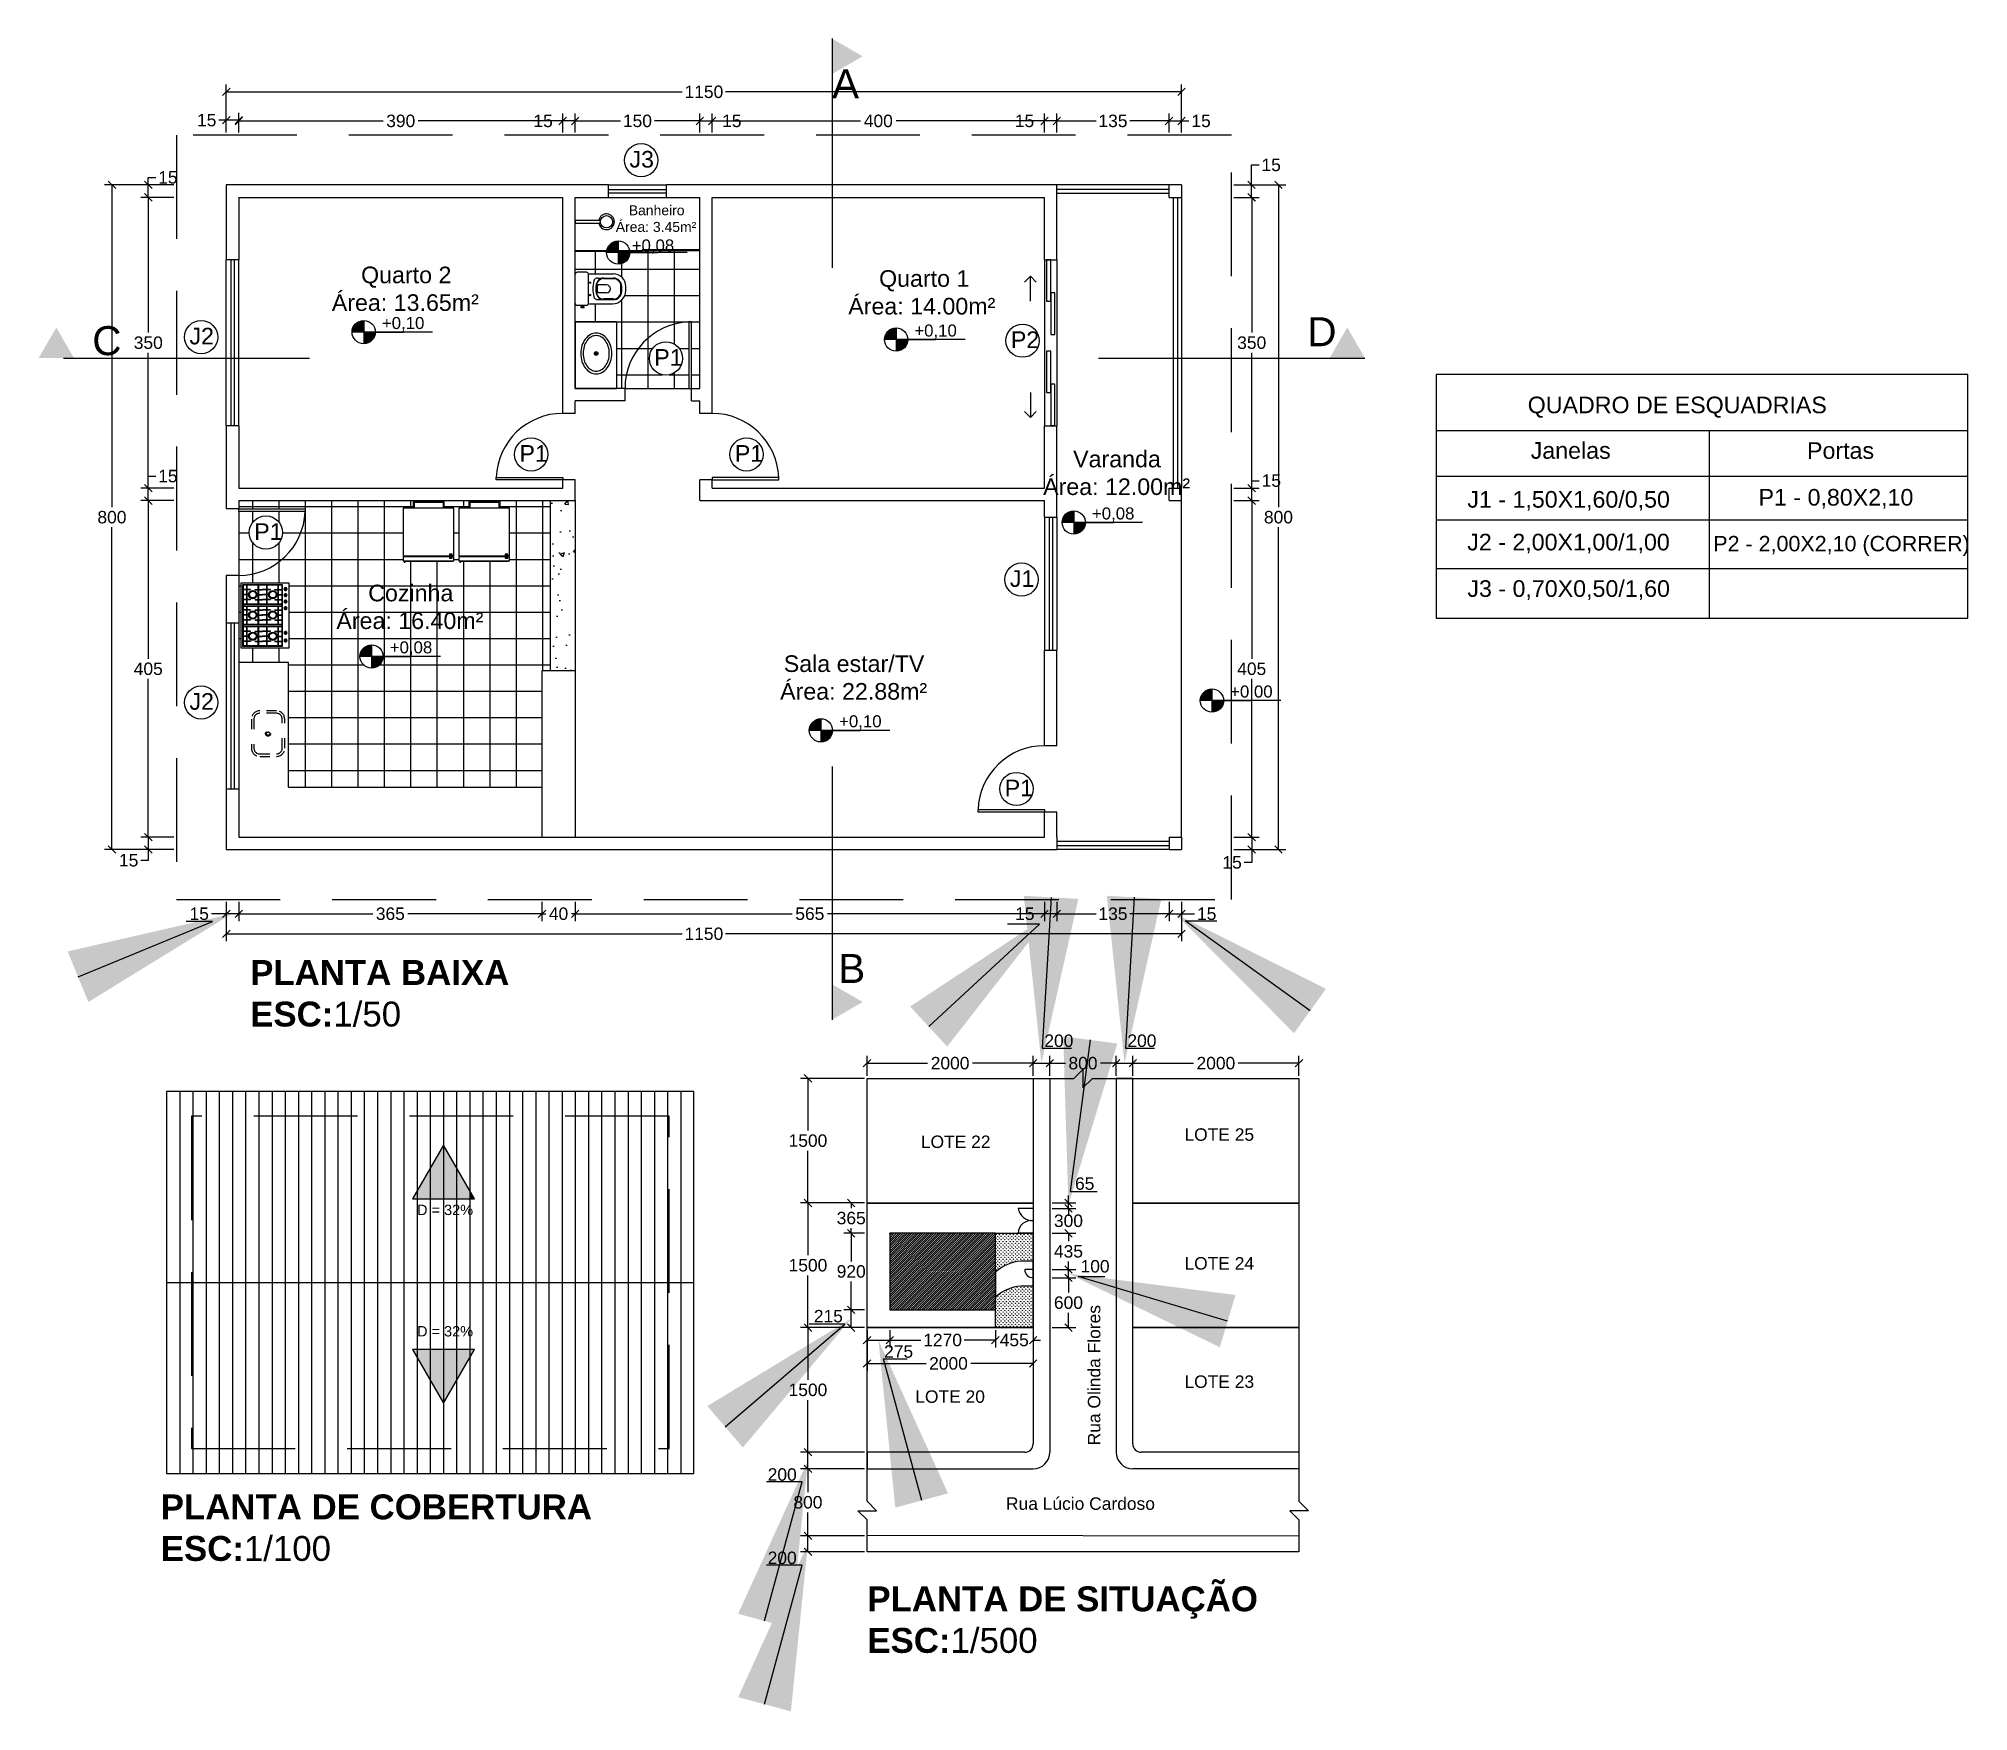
# Model space of a CAD drawing. Header units: millimetres. Extents: x -1.1 to 45.3, y 0 to 40.3.
import ezdxf
from ezdxf import colors
from ezdxf.entities.mleader import LeaderData, LeaderLine
from ezdxf.math import Vec2, Vec3

# ---------------------------------------------------------------- set-up
doc = ezdxf.new("R2010")
doc.units = ezdxf.units.MM
for name, pattern in [('ACAD_ISO03W100', [30, 12, -18]), ('ACAD_ISO05W100', [33, 24, -3, 0, -3, 0, -3]), ('DASHED', [0.75, 0.5, -0.25])]:
    doc.linetypes.add(name, pattern=pattern)
doc.layers.get('DEFPOINTS').update_dxf_attribs({"color": 140})
for name, color, linetype in [('DESENHO', 1, 'Continuous'), ('hachura', 8, 'Continuous'), ('Layer1', 18, 'Continuous'), ('LayerTexto', 7, 'Continuous'), ('Linha estreita', 1, 'Continuous'), ('Linha grossa', 5, 'Continuous'), ('Linha média', 7, 'Continuous'), ('Linha tracejada', 2, 'ACAD_ISO03W100'), ('Linha traço_ponto', 3, 'ACAD_ISO05W100'), ('LinhaGrossa', 5, 'Continuous'), ('LinhaMedia', 1, 'Continuous'), ('LinhaTracejada', 6, 'ACAD_ISO03W100')]:
    doc.layers.add(name, color=color, linetype=linetype)
doc.styles.add('cefet 1 500', font='stylu.ttf', dxfattribs={"height": 120})
doc.styles.get("Standard").update_dxf_attribs({"font": 'arial.ttf'})
doc.dimstyles.get("Standard").update_dxf_attribs({"dimtxt": 0.3, "dimasz": 0.18, "dimexe": 0.18, "dimexo": 0.0625, "dimgap": 0.09, "dimtad": 0, "dimtih": 1, "dimtoh": 1, "dimdec": 4, "dimzin": 0, "dimdsep": 46, "dimtxsty": 'Standard', "dimblk": 'OBLIQUE', "dimcen": 0.09, "dimadec": 0, "dimazin": 0, "dimtfac": 1, "dimtdec": 4, "dimtofl": 0, "dimtmove": 0, "dimatfit": 3, "dimfxl": 1, "dimtolj": 1, "dimtzin": 0, "dimarcsym": 0})
pattern_1 = [(0, (3.37937, 20.7444), (0, 0.635), []), (90, (3.37937, 20.7444), (-0.635, 4e-17), [])]

msp = doc.modelspace()

# ---------------------------------------------------------------- texts
at = {"char_height": 0.4, "attachment_point": 1}
for s, insert in [('J3', (13.08676, 37.56183)), ('J2', (2.49148, 33.30469)), ('P2', (22.27045, 33.21766)), ('P1', (13.68365, 32.79112)), ('P1', (10.43805, 30.48031)), ('P1', (15.62355, 30.48031)), ('P1', (4.05173, 28.59862)), ('J1', (22.24552, 27.46737)), ('J2', (2.49148, 24.50871)), ('P1', (22.12252, 22.42637))]:
    msp.add_mtext(s, dxfattribs=dict(at, insert=insert))
at = {"layer": 'Linha estreita', "ltscale": 0.05, "char_height": 0.3, "attachment_point": 1, "style": 'cefet 1 500'}
for s, width, insert in [('\\A1;{\\fArial|b0|i0|c0|p34;200}', 0.7020193, (23.07663, 16.29118)), ('\\A1;{\\fArial|b0|i0|c0|p34;200}', 0.7020193, (25.07663, 16.29154)), ('{\\fArial|b0|i0|c0|p34;\\C0;LOTE 25}', 1.718178, (26.4504, 14.03315)), ('{\\fArial|b0|i0|c0|p34;\\C0;LOTE 22}', 1.718178, (20.10304, 13.85874)), ('{\\fArial|b0|i0|c0|p34;65}', 0.0528209, (23.81519, 12.85304)), ('{\\fArial|b0|i0|c0|p34;100}', 0.5635621, (23.94861, 10.86175)), ('{\\fArial|b0|i0|c0|p34;\\C0;LOTE 24}', 1.718178, (26.4504, 10.93253)), ('{\\fArial|b0|i0|c0|p34;215}', 0.5530588, (17.52596, 9.66102)), ('{\\fArial|b0|i0|c0|p34;275}', 0.3909265, (19.21743, 8.80988)), ('{\\fArial|b0|i0|c0|p34;\\C0;LOTE 23}', 1.718178, (26.4504, 8.08383)), ('{\\fArial|b0|i0|c0|p34;\\C0;LOTE 20}', 1.718178, (19.9687, 7.72467)), ('\\A1;{\\fArial|b0|i0|c0|p34;200}', 0.7020193, (16.41515, 5.84896)), ('{\\fArial|b0|i0|c0|p34;\\C0;Rua Lúcio Cardoso}', 3.8202205, (22.15237, 5.14825)), ('\\A1;{\\fArial|b0|i0|c0|p34;200}', 0.7020193, (16.41515, 3.84289))]:
    msp.add_mtext_dynamic_manual_height_columns(s, width=width, gutter_width=600, heights=[0], dxfattribs=dict(at, insert=insert))
at = {"layer": 'Linha estreita', "ltscale": 0.05, "insert": (24.12486, 6.40167), "char_height": 0.3, "attachment_point": 1, "rotation": 90, "style": 'cefet 1 500'}
msp.add_mtext_dynamic_manual_height_columns('{\\fArial|b0|i0|c0|p34;\\C0;Rua Olinda Flores}', width=3.6259284, gutter_width=600, heights=[0], dxfattribs=at)
at = {"layer": 'Linha média', "ltscale": 5, "attachment_point": 1}
for s, width, insert, char_height in [('{\\C0;QUADRO DE ESQUADRIAS}', 7.234041, (34.71591, 31.64736), 0.4), ('{\\C0;Janelas}', 2.1406546, (34.788, 30.5515), 0.4), ('{\\C0;Portas}', 2.1406546, (41.44067, 30.54904), 0.4), ('{\\C0;J1 - 1,50X1,60/0,50}', 4.9280488, (33.26264, 29.37448), 0.4), ('{\\C0;P1 - 0,80X2,10}', 4.9280488, (40.27492, 29.42366), 0.4), ('{\\C0;J2 - 2,00X1,00/1,00}', 4.9280488, (33.25934, 28.3459), 0.4), ('{\\C0;P2 - 2,00X2,10 (CORRER)}', 6.6944402, (39.18383, 28.29337), 0.37), ('{\\C0;J3 - 0,70X0,50/1,60}', 4.9280488, (33.26374, 27.22676), 0.4)]:
    msp.add_mtext_dynamic_manual_height_columns(s, width=width, gutter_width=12.5, heights=[0], dxfattribs=dict(at, insert=insert, char_height=char_height))
at = {"layer": 'Linha tracejada', "attachment_point": 1}
for s, width, insert, char_height in [('{\\C0;A}', 275.4442551, (17.96497, 39.52635), 0.698107), ('{\\C0;D}', 275.4442551, (29.40919, 33.55877), 0.698107), ('{\\C0;C}', 275.4442551, (0.15082, 33.34387), 0.698107), ('{\\C0;B}', 275.4442551, (18.1135, 18.2299), 0.698107), ('{\\fArial|b1|i0|c0|p34;\\C0;PLANTA BAIXA\\PESC:\\fArial|b0|i0|c0|p34;1/50}', 7.6567707, (3.95373, 18.08392), 0.6), ('{\\fArial|b1|i0|c0|p34;\\C0;PLANTA DE COBERTURA\\PESC:\\fArial|b0|i0|c0|p34;1/100}', 10.6126792, (1.80045, 5.21936), 0.6), ('{\\fArial|b1|i0|c0|p34;\\C0;PLANTA DE SITUAÇÃO\\PESC:\\fArial|b0|i0|c0|p34;1/500}', 9.8483818, (18.81485, 3.00513), 0.6)]:
    msp.add_mtext_dynamic_manual_height_columns(s, width=width, gutter_width=12.5, heights=[0], dxfattribs=dict(at, insert=insert, char_height=char_height))
at = {"layer": 'Linha traço_ponto', "attachment_point": 1}
for s, width, insert, char_height in [('\\pi1.0113;{\\H0.82921x;\\C0;Banheiro \\P\\pi0.69764;Área: 3.45m² \\H1.206x;                                                              }', 3.3277145, (12.0599, 36.25318), 0.289432), ('{\\C0;+0,08\\P                                                              }', 198.9770706, (13.14098, 35.43097), 0.289432), ('\\pi1.9476;{\\C0;Quarto 2 \\P\\pi1.2423;Área: 13.65m²                                                               }', 6.0160783, (4.67722, 34.7777), 0.4), ('\\pi0.81079;{\\C0;Quarto 1\\P\\pi0.068911;Área: 14.00m²                                                               }', 3.6693355, (18.28668, 34.6917), 0.4), ('{\\C0;+0,10\\P                                                              }', 198.9770706, (7.1251, 33.56414), 0.289432), ('{\\C0;+0,10\\P                                                              }', 198.9770706, (19.94647, 33.38358), 0.289432), ('\\pi1.0624;{\\C0;Varanda \\P\\pi0.33985;Área: 12.00m²                                                               }', 4.2112059, (22.70706, 30.34584), 0.4), ('{\\C0;+0,08\\P\\P                                                              }', 198.9770706, (24.22241, 28.9801), 0.289432), ('\\pi1.6372;{\\C0;Cozinha \\P\\pi0.87077;Área: 16.40m²                                                               }', 5.2730561, (5.15884, 27.11948), 0.4), ('{\\C0;+0,08\\P                                                              }', 198.9770706, (7.31516, 25.75645), 0.289432), ('\\pi0.57757;{\\C0;Sala estar/TV \\P\\pi0.48971;Área: 22.88m²                                                               }', 4.5109378, (16.22475, 25.41897), 0.4), ('{\\C0;+0,00\\P                                                              }', 198.9770706, (27.5505, 24.69267), 0.289432), ('{\\C0;+0,10\\P                                                              }', 198.9770706, (18.13508, 23.97635), 0.289432)]:
    msp.add_mtext_dynamic_manual_height_columns(s, width=width, gutter_width=12.5, heights=[0], dxfattribs=dict(at, insert=insert, char_height=char_height))
at = {"layer": 'LinhaGrossa', "ltscale": 5, "char_height": 0.25, "attachment_point": 1}
for width, insert in [(3.1309002, (7.97222, 12.19469)), (1.4312903, (7.97222, 9.27187))]:
    msp.add_mtext_dynamic_manual_height_columns('{\\C0;D = 32%}', width=width, gutter_width=12.5, heights=[0], dxfattribs=dict(at, insert=insert))

# ---------------------------------------------------------------- blocks, each defined once
blk = doc.blocks.new('_Oblique')
at = {"color": 0, "linetype": 'ByBlock', "lineweight": -2}
blk.add_line((-0.5, -0.5), (0.5, 0.5), dxfattribs=at)
blk = doc.blocks.new('*D58')
at = {"layer": 'DEFPOINTS', "color": 0, "ltscale": 5, "transparency": 16777216}
for p in [(2.179, 36.744), (0.625, 20.744), (2.179, 20.744)]:
    blk.add_point(p, dxfattribs=at)
at = {"layer": 'LinhaMedia', "color": 0, "lineweight": -2, "ltscale": 5, "transparency": 16777216}
for p, q in [((2.117, 36.744), (0.445, 36.744)), ((0.625, 36.744), (0.625, 28.988)), ((0.625, 20.744), (0.625, 28.501)), ((2.117, 20.744), (0.445, 20.744))]:
    blk.add_line(p, q, dxfattribs=at)
at = {"layer": 'LinhaMedia', "color": 0, "lineweight": -2, "ltscale": 5, "transparency": 16777216, "xscale": 0.18, "yscale": 0.18, "zscale": 0.18}
for p, rotation in [((0.625, 36.744), 90), ((0.625, 20.744), 270)]:
    blk.add_blockref('_Oblique', p, dxfattribs=dict(at, rotation=rotation))
at = {"layer": 'LinhaMedia', "color": 0, "ltscale": 5, "transparency": 16777216, "insert": (0.625, 28.744), "char_height": 0.3, "attachment_point": 5}
blk.add_mtext('\\A1;800', dxfattribs=at)
blk = doc.blocks.new('pia')
for p, q in [((1769.4, 931.6), (1769.4, 896.6)), ((1772.4, 931.6), (1772.4, 896.6)), ((1799.4, 941.6), (1779.4, 941.6)), ((1799.4, 938.6), (1779.4, 938.6)), ((1806.4, 896.6), (1806.4, 931.6)), ((1809.4, 896.6), (1809.4, 931.6)), ((1779.4, 889.6), (1799.4, 889.6)), ((1779.4, 886.6), (1799.4, 886.6))]:
    blk.add_line(p, q)
for radius in [3, 2]:
    blk.add_circle((1789.4, 914.1), radius)
for centre, radius, start, end in [((1779.4, 931.6), 10, 90, 180), ((1779.4, 931.6), 7, 90, 180), ((1799.4, 931.6), 10, 0, 90), ((1799.4, 931.6), 7, 0, 90), ((1779.4, 896.6), 10, 180, 270), ((1779.4, 896.6), 7, 180, 270), ((1799.4, 896.6), 10, 270, 0), ((1799.4, 896.6), 7, 270, 0)]:
    blk.add_arc(centre, radius, start, end)
blk = doc.blocks.new('Cub01')
at = {"layer": 'Linha estreita'}
blk.add_lwpolyline([(-24.5, -18.7, 0.124977), (-22.8, -25.6, 0.105809), (-17.3, -31.9, 0.086634), (-9.6, -35.9, 0.076682), (0, -37.4, 0.076682), (9.6, -35.9, 0.086634), (17.3, -31.9, 0.105809), (22.8, -25.6, 0.124977), (24.5, -18.7, 0.124977), (22.8, -11.8, 0.105809), (17.3, -5.5, 0.086634), (9.6, -1.5, 0.076682), (0, 0, 0.076682), (-9.6, -1.5, 0.086634), (-17.3, -5.5, 0.105809), (-22.8, -11.8, 0.124977)], format="xyb", close=True, dxfattribs=at)
at = {"layer": 'Linha estreita', "color": 1}
blk.add_lwpolyline([(0.1, -2.9, 0.074123), (-8.3, -4.1, 0.084852), (-15, -7.5, 0.106323), (-19.8, -12.9, 0.128843), (-21.3, -18.6, 0.128843), (-19.8, -24.4, 0.106323), (-15, -29.8, 0.084852), (-8.3, -33.1, 0.074123), (0.1, -34.4, 0.074123), (8.6, -33.1, 0.084852), (15.3, -29.8, 0.106323), (20, -24.4, 0.128843), (21.5, -18.6, 0.128843), (20, -12.9, 0.106323), (15.3, -7.5, 0.084852), (8.6, -4.1, 0.074123)], format="xyb", close=True, dxfattribs=at)
for radius in [2.25, 1.06]:
    blk.add_circle((0.1, -18.7), radius, dxfattribs=at)
blk = doc.blocks.new('Vog13')
at = {"layer": 'Linha estreita'}
for p, q in [((-23, -8.8), (-21.5, -8.8)), ((-23, -12.2), (-23, -8.8)), ((-23, -12.2), (-21.5, -12.2)), ((-21.5, -12.2), (-21.5, -8.8)), ((-21.5, -9), (-20, -9)), ((-21.5, -12), (-20, -12)), ((-20, -15), (-20, -4)), ((-18, -17.4), (-18, -46.5)), ((-17.5, -1.5), (17.5, -1.5)), ((-17.5, -17.5), (17.5, -17.5)), ((18, -17.4), (18, -47.5)), ((20, -15), (20, -4)), ((-2, -62.5), (3, -62.5))]:
    blk.add_line(p, q, dxfattribs=at)
at = {"layer": 'Linha estreita', "color": 1}
for p, q in [((-13, -28.6), (-13, -35.9)), ((-13, -35.9), (-13, -47.5)), ((-12.2, -47.6), (-12.2, -35.6)), ((-4.8, -39.2), (-4.8, -28.6)), ((-3.8, -26.7), (3.8, -26.7)), ((-3.8, -27.1), (3.8, -27.1)), ((4.8, -39.2), (4.8, -28.6)), ((12.2, -47.6), (12.2, -35.6)), ((13, -28.6), (13, -35.9)), ((13, -35.9), (13, -47.5)), ((-3.3, -56.6), (3.2, -56.6)), ((-3, -57.5), (3, -57.5))]:
    blk.add_line(p, q, dxfattribs=at)
for centre in [(-7.5, -19.4), (7.5, -19.4)]:
    blk.add_circle(centre, 0.75, dxfattribs=at)
at = {"layer": 'Linha estreita'}
for centre, radius, start, end in [((-17.5, -4), 2.5, 90, 180), ((-17.5, -15), 2.5, 180, 270), ((17.5, -4), 2.5, 0, 90), ((17.5, -15), 2.5, 270, 0), ((-2, -46.5), 16, 180, 270), ((3, -47.5), 15, 270, 0)]:
    blk.add_arc(centre, radius, start, end, dxfattribs=at)
at = {"layer": 'Linha estreita', "color": 1}
for centre, radius, start, end in [((5.6, -107.1), 84.6, 93.7724, 100.2788), ((-5.6, -107.1), 84.6, 79.7212, 86.2276), ((-7.8, -28.7), 5.19, 109.3784, 179.5279), ((-3.8, -35.9), 9.2, 90, 180), ((-3.8, -35.6), 8.5, 90, 180), ((-0.9, -40.3), 12.4, 85.9075, 108.4979), ((0, -39.2), 4.8, 180, 0), ((0.9, -40.3), 12.4, 71.5021, 94.0925), ((3.8, -35.9), 9.2, 0, 90), ((3.8, -35.6), 8.5, 0, 90), ((7.8, -28.7), 5.19, 0.4721, 70.6216), ((-3, -47.5), 10, 180, 270), ((-3.3, -47.6), 9, 180, 270), ((3, -47.5), 10, 270, 0), ((3.2, -47.6), 9, 270, 0)]:
    blk.add_arc(centre, radius, start, end, dxfattribs=at)
blk = doc.blocks.new('CHUV-1')
at = {"layer": 'Linha estreita'}
for p, q in [((0.303, 0.015), (0, 0.015)), ((0, 0.015), (0, -0.015)), ((0, -0.015), (0.303, -0.015))]:
    blk.add_line(p, q, dxfattribs=at)
blk.add_circle((0.377, 0), 0.075, dxfattribs=at)
blk.add_arc((0.377, 0), 0.095, 189.0847, 170.9153, dxfattribs=at)
blk = doc.blocks.new('*D78')
at = {"layer": 'DEFPOINTS', "color": 0, "ltscale": 5, "transparency": 16777216}
for p in [(2.179, 36.744), (1.5, 36.444), (2.179, 36.444)]:
    blk.add_point(p, dxfattribs=at)
at = {"layer": 'LinhaMedia', "color": 0, "lineweight": -2, "ltscale": 5, "transparency": 16777216}
for p, q in [((2.117, 36.744), (1.32, 36.744)), ((1.5, 36.744), (1.5, 36.924)), ((1.5, 36.924), (1.68, 36.924)), ((1.5, 36.444), (1.5, 36.744)), ((2.117, 36.444), (1.32, 36.444))]:
    blk.add_line(p, q, dxfattribs=at)
at = {"layer": 'LinhaMedia', "color": 0, "lineweight": -2, "ltscale": 5, "transparency": 16777216, "xscale": 0.18, "yscale": 0.18, "zscale": 0.18}
for p, rotation in [((1.5, 36.744), 90), ((1.5, 36.444), 270)]:
    blk.add_blockref('_Oblique', p, dxfattribs=dict(at, rotation=rotation))
at = {"layer": 'LinhaMedia', "color": 0, "ltscale": 5, "transparency": 16777216, "insert": (1.972, 36.924), "char_height": 0.3, "attachment_point": 5}
blk.add_mtext('\\A1;15', dxfattribs=at)
blk = doc.blocks.new('*D59')
at = {"layer": 'DEFPOINTS', "color": 0, "ltscale": 5, "transparency": 16777216}
for p in [(2.179, 36.444), (1.5, 29.444), (2.179, 29.444)]:
    blk.add_point(p, dxfattribs=at)
at = {"layer": 'LinhaMedia', "color": 0, "lineweight": -2, "ltscale": 5, "transparency": 16777216}
for p, q in [((2.117, 36.444), (1.32, 36.444)), ((1.5, 36.444), (1.5, 33.188)), ((1.5, 29.444), (1.5, 32.701)), ((2.117, 29.444), (1.32, 29.444))]:
    blk.add_line(p, q, dxfattribs=at)
at = {"layer": 'LinhaMedia', "color": 0, "lineweight": -2, "ltscale": 5, "transparency": 16777216, "xscale": 0.18, "yscale": 0.18, "zscale": 0.18}
for p, rotation in [((1.5, 36.444), 90), ((1.5, 29.444), 270)]:
    blk.add_blockref('_Oblique', p, dxfattribs=dict(at, rotation=rotation))
at = {"layer": 'LinhaMedia', "color": 0, "ltscale": 5, "transparency": 16777216, "insert": (1.5, 32.944), "char_height": 0.3, "attachment_point": 5}
blk.add_mtext('\\A1;350', dxfattribs=at)
blk = doc.blocks.new('*D79')
at = {"layer": 'DEFPOINTS', "color": 0, "ltscale": 5, "transparency": 16777216}
for p in [(2.179, 29.444), (1.5, 29.144), (2.179, 29.144)]:
    blk.add_point(p, dxfattribs=at)
at = {"layer": 'Linha estreita', "color": 0, "lineweight": -2, "ltscale": 5, "transparency": 16777216}
for p, q in [((2.117, 29.444), (1.32, 29.444)), ((1.5, 29.444), (1.5, 29.733)), ((1.5, 29.733), (1.68, 29.733)), ((1.5, 29.144), (1.5, 29.444)), ((2.117, 29.144), (1.32, 29.144))]:
    blk.add_line(p, q, dxfattribs=at)
at = {"layer": 'Linha estreita', "color": 0, "lineweight": -2, "ltscale": 5, "transparency": 16777216, "xscale": 0.18, "yscale": 0.18, "zscale": 0.18}
for p, rotation in [((1.5, 29.444), 90), ((1.5, 29.144), 270)]:
    blk.add_blockref('_Oblique', p, dxfattribs=dict(at, rotation=rotation))
at = {"layer": 'Linha estreita', "color": 0, "ltscale": 5, "transparency": 16777216, "insert": (1.972, 29.733), "char_height": 0.3, "attachment_point": 5}
blk.add_mtext('\\A1;15', dxfattribs=at)
blk = doc.blocks.new('*D80')
at = {"layer": 'DEFPOINTS', "color": 0, "ltscale": 5, "transparency": 16777216}
for p in [(2.179, 29.144), (1.5, 21.044), (2.179, 21.044)]:
    blk.add_point(p, dxfattribs=at)
at = {"layer": 'Linha estreita', "color": 0, "lineweight": -2, "ltscale": 5, "transparency": 16777216}
for p, q in [((2.117, 29.144), (1.32, 29.144)), ((1.5, 29.144), (1.5, 25.338)), ((1.5, 21.044), (1.5, 24.851)), ((2.117, 21.044), (1.32, 21.044))]:
    blk.add_line(p, q, dxfattribs=at)
at = {"layer": 'Linha estreita', "color": 0, "lineweight": -2, "ltscale": 5, "transparency": 16777216, "xscale": 0.18, "yscale": 0.18, "zscale": 0.18}
for p, rotation in [((1.5, 29.144), 90), ((1.5, 21.044), 270)]:
    blk.add_blockref('_Oblique', p, dxfattribs=dict(at, rotation=rotation))
at = {"layer": 'Linha estreita', "color": 0, "ltscale": 5, "transparency": 16777216, "insert": (1.5, 25.094), "char_height": 0.3, "attachment_point": 5}
blk.add_mtext('\\A1;405', dxfattribs=at)
blk = doc.blocks.new('*D81')
at = {"layer": 'DEFPOINTS', "color": 0, "ltscale": 5, "transparency": 16777216}
for p in [(2.179, 21.044), (1.5, 20.744), (2.179, 20.744)]:
    blk.add_point(p, dxfattribs=at)
at = {"layer": 'Linha estreita', "color": 0, "lineweight": -2, "ltscale": 5, "transparency": 16777216}
for p, q in [((2.117, 21.044), (1.32, 21.044)), ((1.5, 21.044), (1.5, 20.744)), ((2.117, 20.744), (1.32, 20.744)), ((1.5, 20.484), (1.32, 20.484)), ((1.5, 20.744), (1.5, 20.484))]:
    blk.add_line(p, q, dxfattribs=at)
at = {"layer": 'Linha estreita', "color": 0, "lineweight": -2, "ltscale": 5, "transparency": 16777216, "xscale": 0.18, "yscale": 0.18, "zscale": 0.18}
for p, rotation in [((1.5, 21.044), 90), ((1.5, 20.744), 270)]:
    blk.add_blockref('_Oblique', p, dxfattribs=dict(at, rotation=rotation))
at = {"layer": 'Linha estreita', "color": 0, "ltscale": 5, "transparency": 16777216, "insert": (1.028, 20.484), "char_height": 0.3, "attachment_point": 5}
blk.add_mtext('\\A1;15', dxfattribs=at)
blk = doc.blocks.new('*D82')
at = {"layer": 'DEFPOINTS', "color": 0, "ltscale": 5, "transparency": 16777216}
for p in [(3.379, 19.544), (3.679, 19.544), (3.679, 19.197)]:
    blk.add_point(p, dxfattribs=at)
at = {"layer": 'LinhaMedia', "color": 0, "lineweight": -2, "ltscale": 5, "transparency": 16777216}
for p, q in [((3.379, 19.197), (3.019, 19.197)), ((3.379, 19.482), (3.379, 19.017)), ((3.679, 19.197), (3.379, 19.197)), ((3.679, 19.482), (3.679, 19.017))]:
    blk.add_line(p, q, dxfattribs=at)
at = {"layer": 'LinhaMedia', "color": 0, "lineweight": -2, "ltscale": 5, "transparency": 16777216, "xscale": 0.18, "yscale": 0.18, "zscale": 0.18, "rotation": 180}
blk.add_blockref('_Oblique', (3.379, 19.197), dxfattribs=at)
at = {"layer": 'LinhaMedia', "color": 0, "lineweight": -2, "ltscale": 5, "transparency": 16777216, "xscale": 0.18, "yscale": 0.18, "zscale": 0.18}
blk.add_blockref('_Oblique', (3.679, 19.197), dxfattribs=at)
at = {"layer": 'LinhaMedia', "color": 0, "ltscale": 5, "transparency": 16777216, "insert": (2.727, 19.197), "char_height": 0.3, "attachment_point": 5}
blk.add_mtext('\\A1;15', dxfattribs=at)
blk = doc.blocks.new('*D60')
at = {"layer": 'DEFPOINTS', "color": 0, "ltscale": 5, "transparency": 16777216}
for p in [(3.679, 19.544), (10.979, 19.544), (10.979, 19.197)]:
    blk.add_point(p, dxfattribs=at)
at = {"layer": 'LinhaMedia', "color": 0, "lineweight": -2, "ltscale": 5, "transparency": 16777216}
for p, q in [((3.679, 19.482), (3.679, 19.017)), ((3.679, 19.197), (6.907, 19.197)), ((10.979, 19.197), (7.752, 19.197)), ((10.979, 19.482), (10.979, 19.017))]:
    blk.add_line(p, q, dxfattribs=at)
at = {"layer": 'LinhaMedia', "color": 0, "lineweight": -2, "ltscale": 5, "transparency": 16777216, "xscale": 0.18, "yscale": 0.18, "zscale": 0.18, "rotation": 180}
blk.add_blockref('_Oblique', (3.679, 19.197), dxfattribs=at)
at = {"layer": 'LinhaMedia', "color": 0, "lineweight": -2, "ltscale": 5, "transparency": 16777216, "xscale": 0.18, "yscale": 0.18, "zscale": 0.18}
blk.add_blockref('_Oblique', (10.979, 19.197), dxfattribs=at)
at = {"layer": 'LinhaMedia', "color": 0, "ltscale": 5, "transparency": 16777216, "insert": (7.329, 19.197), "char_height": 0.3, "attachment_point": 5}
blk.add_mtext('\\A1;365', dxfattribs=at)
blk = doc.blocks.new('*D83')
at = {"layer": 'DEFPOINTS', "color": 0, "ltscale": 5, "transparency": 16777216}
for p in [(10.979, 19.544), (11.779, 19.544), (11.779, 19.197)]:
    blk.add_point(p, dxfattribs=at)
at = {"layer": 'LinhaMedia', "color": 0, "lineweight": -2, "ltscale": 5, "transparency": 16777216}
for p, q in [((10.979, 19.482), (10.979, 19.017)), ((10.979, 19.197), (11.069, 19.197)), ((11.779, 19.197), (11.69, 19.197)), ((11.779, 19.482), (11.779, 19.017))]:
    blk.add_line(p, q, dxfattribs=at)
at = {"layer": 'LinhaMedia', "color": 0, "lineweight": -2, "ltscale": 5, "transparency": 16777216, "xscale": 0.18, "yscale": 0.18, "zscale": 0.18, "rotation": 180}
blk.add_blockref('_Oblique', (10.979, 19.197), dxfattribs=at)
at = {"layer": 'LinhaMedia', "color": 0, "lineweight": -2, "ltscale": 5, "transparency": 16777216, "xscale": 0.18, "yscale": 0.18, "zscale": 0.18}
blk.add_blockref('_Oblique', (11.779, 19.197), dxfattribs=at)
at = {"layer": 'LinhaMedia', "color": 0, "ltscale": 5, "transparency": 16777216, "insert": (11.379, 19.197), "char_height": 0.3, "attachment_point": 5}
blk.add_mtext('\\A1;40', dxfattribs=at)
blk = doc.blocks.new('*D84')
at = {"layer": 'DEFPOINTS', "color": 0, "ltscale": 5, "transparency": 16777216}
for p in [(11.779, 19.544), (23.079, 19.544), (23.079, 19.197)]:
    blk.add_point(p, dxfattribs=at)
at = {"layer": 'LinhaMedia', "color": 0, "lineweight": -2, "ltscale": 5, "transparency": 16777216}
for p, q in [((11.779, 19.482), (11.779, 19.017)), ((11.779, 19.197), (17.007, 19.197)), ((23.079, 19.197), (17.852, 19.197)), ((23.079, 19.482), (23.079, 19.017))]:
    blk.add_line(p, q, dxfattribs=at)
at = {"layer": 'LinhaMedia', "color": 0, "lineweight": -2, "ltscale": 5, "transparency": 16777216, "xscale": 0.18, "yscale": 0.18, "zscale": 0.18, "rotation": 180}
blk.add_blockref('_Oblique', (11.779, 19.197), dxfattribs=at)
at = {"layer": 'LinhaMedia', "color": 0, "lineweight": -2, "ltscale": 5, "transparency": 16777216, "xscale": 0.18, "yscale": 0.18, "zscale": 0.18}
blk.add_blockref('_Oblique', (23.079, 19.197), dxfattribs=at)
at = {"layer": 'LinhaMedia', "color": 0, "ltscale": 5, "transparency": 16777216, "insert": (17.429, 19.197), "char_height": 0.3, "attachment_point": 5}
blk.add_mtext('\\A1;565', dxfattribs=at)
blk = doc.blocks.new('*D85')
at = {"layer": 'DEFPOINTS', "color": 0, "ltscale": 5, "transparency": 16777216}
for p in [(23.079, 19.544), (23.379, 19.544), (23.379, 19.197)]:
    blk.add_point(p, dxfattribs=at)
at = {"layer": 'LinhaMedia', "color": 0, "lineweight": -2, "ltscale": 5, "transparency": 16777216}
for p, q in [((23.079, 19.197), (22.899, 19.197)), ((23.079, 19.482), (23.079, 19.017)), ((23.379, 19.197), (23.079, 19.197)), ((23.379, 19.482), (23.379, 19.017))]:
    blk.add_line(p, q, dxfattribs=at)
at = {"layer": 'LinhaMedia', "color": 0, "lineweight": -2, "ltscale": 5, "transparency": 16777216, "xscale": 0.18, "yscale": 0.18, "zscale": 0.18, "rotation": 180}
blk.add_blockref('_Oblique', (23.079, 19.197), dxfattribs=at)
at = {"layer": 'LinhaMedia', "color": 0, "lineweight": -2, "ltscale": 5, "transparency": 16777216, "xscale": 0.18, "yscale": 0.18, "zscale": 0.18}
blk.add_blockref('_Oblique', (23.379, 19.197), dxfattribs=at)
at = {"layer": 'LinhaMedia', "color": 0, "ltscale": 5, "transparency": 16777216, "insert": (22.607, 19.197), "char_height": 0.3, "attachment_point": 5}
blk.add_mtext('\\A1;15', dxfattribs=at)
blk = doc.blocks.new('*D61')
at = {"layer": 'DEFPOINTS', "color": 0, "ltscale": 5, "transparency": 16777216}
for p in [(23.379, 19.544), (26.079, 19.544), (26.079, 19.197)]:
    blk.add_point(p, dxfattribs=at)
at = {"layer": 'LinhaMedia', "color": 0, "lineweight": -2, "ltscale": 5, "transparency": 16777216}
for p, q in [((23.379, 19.482), (23.379, 19.017)), ((23.379, 19.197), (24.321, 19.197)), ((26.079, 19.197), (25.138, 19.197)), ((26.079, 19.482), (26.079, 19.017))]:
    blk.add_line(p, q, dxfattribs=at)
at = {"layer": 'LinhaMedia', "color": 0, "lineweight": -2, "ltscale": 5, "transparency": 16777216, "xscale": 0.18, "yscale": 0.18, "zscale": 0.18, "rotation": 180}
blk.add_blockref('_Oblique', (23.379, 19.197), dxfattribs=at)
at = {"layer": 'LinhaMedia', "color": 0, "lineweight": -2, "ltscale": 5, "transparency": 16777216, "xscale": 0.18, "yscale": 0.18, "zscale": 0.18}
blk.add_blockref('_Oblique', (26.079, 19.197), dxfattribs=at)
at = {"layer": 'LinhaMedia', "color": 0, "ltscale": 5, "transparency": 16777216, "insert": (24.729, 19.197), "char_height": 0.3, "attachment_point": 5}
blk.add_mtext('\\A1;135', dxfattribs=at)
blk = doc.blocks.new('*D86')
at = {"layer": 'DEFPOINTS', "color": 0, "ltscale": 5, "transparency": 16777216}
for p in [(26.079, 19.544), (26.379, 19.544), (26.379, 19.197)]:
    blk.add_point(p, dxfattribs=at)
at = {"layer": 'LinhaMedia', "color": 0, "lineweight": -2, "ltscale": 5, "transparency": 16777216}
for p, q in [((26.079, 19.482), (26.079, 19.017)), ((26.079, 19.197), (26.379, 19.197)), ((26.379, 19.482), (26.379, 19.017)), ((26.379, 19.197), (26.694, 19.197))]:
    blk.add_line(p, q, dxfattribs=at)
at = {"layer": 'LinhaMedia', "color": 0, "lineweight": -2, "ltscale": 5, "transparency": 16777216, "xscale": 0.18, "yscale": 0.18, "zscale": 0.18, "rotation": 180}
blk.add_blockref('_Oblique', (26.079, 19.197), dxfattribs=at)
at = {"layer": 'LinhaMedia', "color": 0, "lineweight": -2, "ltscale": 5, "transparency": 16777216, "xscale": 0.18, "yscale": 0.18, "zscale": 0.18}
blk.add_blockref('_Oblique', (26.379, 19.197), dxfattribs=at)
at = {"layer": 'LinhaMedia', "color": 0, "ltscale": 5, "transparency": 16777216, "insert": (26.986, 19.197), "char_height": 0.3, "attachment_point": 5}
blk.add_mtext('\\A1;15', dxfattribs=at)
blk = doc.blocks.new('*D87')
at = {"layer": 'DEFPOINTS', "color": 0, "ltscale": 5, "transparency": 16777216}
for p in [(3.379, 19.544), (26.379, 19.544), (26.379, 18.715)]:
    blk.add_point(p, dxfattribs=at)
at = {"layer": 'LinhaMedia', "color": 0, "lineweight": -2, "ltscale": 5, "transparency": 16777216}
for p, q in [((3.379, 19.482), (3.379, 18.535)), ((26.379, 19.482), (26.379, 18.535)), ((3.379, 18.715), (14.356, 18.715)), ((26.379, 18.715), (15.403, 18.715))]:
    blk.add_line(p, q, dxfattribs=at)
at = {"layer": 'LinhaMedia', "color": 0, "lineweight": -2, "ltscale": 5, "transparency": 16777216, "xscale": 0.18, "yscale": 0.18, "zscale": 0.18, "rotation": 180}
blk.add_blockref('_Oblique', (3.379, 18.715), dxfattribs=at)
at = {"layer": 'LinhaMedia', "color": 0, "lineweight": -2, "ltscale": 5, "transparency": 16777216, "xscale": 0.18, "yscale": 0.18, "zscale": 0.18}
blk.add_blockref('_Oblique', (26.379, 18.715), dxfattribs=at)
at = {"layer": 'LinhaMedia', "color": 0, "ltscale": 5, "transparency": 16777216, "insert": (14.879, 18.715), "char_height": 0.3, "attachment_point": 5}
blk.add_mtext('\\A1;1150', dxfattribs=at)
blk = doc.blocks.new('*D62')
at = {"layer": 'DEFPOINTS', "color": 0, "ltscale": 5, "transparency": 16777216}
for p in [(3.679, 38.303), (3.379, 37.944), (3.679, 37.944)]:
    blk.add_point(p, dxfattribs=at)
at = {"layer": 'LinhaMedia', "color": 0, "lineweight": -2, "ltscale": 5, "transparency": 16777216}
for p, q in [((3.379, 38.303), (3.199, 38.303)), ((3.379, 38.007), (3.379, 38.483)), ((3.679, 38.303), (3.379, 38.303)), ((3.679, 38.007), (3.679, 38.483))]:
    blk.add_line(p, q, dxfattribs=at)
at = {"layer": 'LinhaMedia', "color": 0, "lineweight": -2, "ltscale": 5, "transparency": 16777216, "xscale": 0.18, "yscale": 0.18, "zscale": 0.18, "rotation": 180}
blk.add_blockref('_Oblique', (3.379, 38.303), dxfattribs=at)
at = {"layer": 'LinhaMedia', "color": 0, "lineweight": -2, "ltscale": 5, "transparency": 16777216, "xscale": 0.18, "yscale": 0.18, "zscale": 0.18}
blk.add_blockref('_Oblique', (3.679, 38.303), dxfattribs=at)
at = {"layer": 'LinhaMedia', "color": 0, "ltscale": 5, "transparency": 16777216, "insert": (2.907, 38.303), "char_height": 0.3, "attachment_point": 5}
blk.add_mtext('\\A1;15', dxfattribs=at)
blk = doc.blocks.new('*D63')
at = {"layer": 'DEFPOINTS', "color": 0, "ltscale": 5, "transparency": 16777216}
for p in [(11.479, 38.284), (3.679, 37.944), (11.479, 37.944)]:
    blk.add_point(p, dxfattribs=at)
at = {"layer": 'LinhaMedia', "color": 0, "lineweight": -2, "ltscale": 5, "transparency": 16777216}
for p, q in [((3.679, 38.007), (3.679, 38.464)), ((3.679, 38.284), (7.159, 38.284)), ((11.479, 38.284), (8, 38.284)), ((11.479, 38.007), (11.479, 38.464))]:
    blk.add_line(p, q, dxfattribs=at)
at = {"layer": 'LinhaMedia', "color": 0, "lineweight": -2, "ltscale": 5, "transparency": 16777216, "xscale": 0.18, "yscale": 0.18, "zscale": 0.18, "rotation": 180}
blk.add_blockref('_Oblique', (3.679, 38.284), dxfattribs=at)
at = {"layer": 'LinhaMedia', "color": 0, "lineweight": -2, "ltscale": 5, "transparency": 16777216, "xscale": 0.18, "yscale": 0.18, "zscale": 0.18}
blk.add_blockref('_Oblique', (11.479, 38.284), dxfattribs=at)
at = {"layer": 'LinhaMedia', "color": 0, "ltscale": 5, "transparency": 16777216, "insert": (7.579, 38.284), "char_height": 0.3, "attachment_point": 5}
blk.add_mtext('\\A1;390', dxfattribs=at)
blk = doc.blocks.new('*D64')
at = {"layer": 'DEFPOINTS', "color": 0, "ltscale": 5, "transparency": 16777216}
for p in [(11.479, 38.284), (11.479, 37.944), (11.779, 37.944)]:
    blk.add_point(p, dxfattribs=at)
at = {"layer": 'LinhaMedia', "color": 0, "lineweight": -2, "ltscale": 5, "transparency": 16777216}
for p, q in [((11.479, 38.284), (11.299, 38.284)), ((11.479, 38.007), (11.479, 38.464)), ((11.779, 38.284), (11.479, 38.284)), ((11.779, 38.007), (11.779, 38.464))]:
    blk.add_line(p, q, dxfattribs=at)
at = {"layer": 'LinhaMedia', "color": 0, "lineweight": -2, "ltscale": 5, "transparency": 16777216, "xscale": 0.18, "yscale": 0.18, "zscale": 0.18, "rotation": 180}
blk.add_blockref('_Oblique', (11.479, 38.284), dxfattribs=at)
at = {"layer": 'LinhaMedia', "color": 0, "lineweight": -2, "ltscale": 5, "transparency": 16777216, "xscale": 0.18, "yscale": 0.18, "zscale": 0.18}
blk.add_blockref('_Oblique', (11.779, 38.284), dxfattribs=at)
at = {"layer": 'LinhaMedia', "color": 0, "ltscale": 5, "transparency": 16777216, "insert": (11.007, 38.284), "char_height": 0.3, "attachment_point": 5}
blk.add_mtext('\\A1;15', dxfattribs=at)
blk = doc.blocks.new('*D65')
at = {"layer": 'DEFPOINTS', "color": 0, "ltscale": 5, "transparency": 16777216}
for p in [(11.779, 38.284), (11.779, 37.944), (14.779, 37.944)]:
    blk.add_point(p, dxfattribs=at)
at = {"layer": 'LinhaMedia', "color": 0, "lineweight": -2, "ltscale": 5, "transparency": 16777216}
for p, q in [((11.779, 38.007), (11.779, 38.464)), ((11.779, 38.284), (12.873, 38.284)), ((14.779, 38.284), (13.686, 38.284)), ((14.779, 38.007), (14.779, 38.464))]:
    blk.add_line(p, q, dxfattribs=at)
at = {"layer": 'LinhaMedia', "color": 0, "lineweight": -2, "ltscale": 5, "transparency": 16777216, "xscale": 0.18, "yscale": 0.18, "zscale": 0.18, "rotation": 180}
blk.add_blockref('_Oblique', (11.779, 38.284), dxfattribs=at)
at = {"layer": 'LinhaMedia', "color": 0, "lineweight": -2, "ltscale": 5, "transparency": 16777216, "xscale": 0.18, "yscale": 0.18, "zscale": 0.18}
blk.add_blockref('_Oblique', (14.779, 38.284), dxfattribs=at)
at = {"layer": 'LinhaMedia', "color": 0, "ltscale": 5, "transparency": 16777216, "insert": (13.279, 38.284), "char_height": 0.3, "attachment_point": 5}
blk.add_mtext('\\A1;150', dxfattribs=at)
blk = doc.blocks.new('*D66')
at = {"layer": 'DEFPOINTS', "color": 0, "ltscale": 5, "transparency": 16777216}
for p in [(14.779, 38.284), (14.779, 37.944), (15.079, 37.944)]:
    blk.add_point(p, dxfattribs=at)
at = {"layer": 'LinhaMedia', "color": 0, "lineweight": -2, "ltscale": 5, "transparency": 16777216}
for p, q in [((14.779, 38.007), (14.779, 38.464)), ((14.779, 38.284), (15.079, 38.284)), ((15.079, 38.007), (15.079, 38.464)), ((15.079, 38.284), (15.259, 38.284))]:
    blk.add_line(p, q, dxfattribs=at)
at = {"layer": 'LinhaMedia', "color": 0, "lineweight": -2, "ltscale": 5, "transparency": 16777216, "xscale": 0.18, "yscale": 0.18, "zscale": 0.18, "rotation": 180}
blk.add_blockref('_Oblique', (14.779, 38.284), dxfattribs=at)
at = {"layer": 'LinhaMedia', "color": 0, "lineweight": -2, "ltscale": 5, "transparency": 16777216, "xscale": 0.18, "yscale": 0.18, "zscale": 0.18}
blk.add_blockref('_Oblique', (15.079, 38.284), dxfattribs=at)
at = {"layer": 'LinhaMedia', "color": 0, "ltscale": 5, "transparency": 16777216, "insert": (15.551, 38.284), "char_height": 0.3, "attachment_point": 5}
blk.add_mtext('\\A1;15', dxfattribs=at)
blk = doc.blocks.new('*D67')
at = {"layer": 'DEFPOINTS', "color": 0, "ltscale": 5, "transparency": 16777216}
for p in [(15.079, 38.284), (15.079, 37.944), (23.079, 37.944)]:
    blk.add_point(p, dxfattribs=at)
at = {"layer": 'LinhaMedia', "color": 0, "lineweight": -2, "ltscale": 5, "transparency": 16777216}
for p, q in [((15.079, 38.007), (15.079, 38.464)), ((15.079, 38.284), (18.652, 38.284)), ((23.079, 38.284), (19.506, 38.284)), ((23.079, 38.007), (23.079, 38.464))]:
    blk.add_line(p, q, dxfattribs=at)
at = {"layer": 'LinhaMedia', "color": 0, "lineweight": -2, "ltscale": 5, "transparency": 16777216, "xscale": 0.18, "yscale": 0.18, "zscale": 0.18, "rotation": 180}
blk.add_blockref('_Oblique', (15.079, 38.284), dxfattribs=at)
at = {"layer": 'LinhaMedia', "color": 0, "lineweight": -2, "ltscale": 5, "transparency": 16777216, "xscale": 0.18, "yscale": 0.18, "zscale": 0.18}
blk.add_blockref('_Oblique', (23.079, 38.284), dxfattribs=at)
at = {"layer": 'LinhaMedia', "color": 0, "ltscale": 5, "transparency": 16777216, "insert": (19.079, 38.284), "char_height": 0.3, "attachment_point": 5}
blk.add_mtext('\\A1;400', dxfattribs=at)
blk = doc.blocks.new('*D68')
at = {"layer": 'DEFPOINTS', "color": 0, "ltscale": 5, "transparency": 16777216}
for p in [(23.079, 38.284), (23.079, 37.944), (23.379, 37.944)]:
    blk.add_point(p, dxfattribs=at)
at = {"layer": 'LinhaMedia', "color": 0, "lineweight": -2, "ltscale": 5, "transparency": 16777216}
for p, q in [((23.079, 38.284), (22.891, 38.284)), ((23.079, 38.007), (23.079, 38.464)), ((23.379, 38.284), (23.079, 38.284)), ((23.379, 38.007), (23.379, 38.464))]:
    blk.add_line(p, q, dxfattribs=at)
at = {"layer": 'LinhaMedia', "color": 0, "lineweight": -2, "ltscale": 5, "transparency": 16777216, "xscale": 0.18, "yscale": 0.18, "zscale": 0.18, "rotation": 180}
blk.add_blockref('_Oblique', (23.079, 38.284), dxfattribs=at)
at = {"layer": 'LinhaMedia', "color": 0, "lineweight": -2, "ltscale": 5, "transparency": 16777216, "xscale": 0.18, "yscale": 0.18, "zscale": 0.18}
blk.add_blockref('_Oblique', (23.379, 38.284), dxfattribs=at)
at = {"layer": 'LinhaMedia', "color": 0, "ltscale": 5, "transparency": 16777216, "insert": (22.599, 38.284), "char_height": 0.3, "attachment_point": 5}
blk.add_mtext('\\A1;15', dxfattribs=at)
blk = doc.blocks.new('*D69')
at = {"layer": 'DEFPOINTS', "color": 0, "ltscale": 5, "transparency": 16777216}
for p in [(23.379, 38.284), (23.379, 37.944), (26.079, 37.944)]:
    blk.add_point(p, dxfattribs=at)
at = {"layer": 'LinhaMedia', "color": 0, "lineweight": -2, "ltscale": 5, "transparency": 16777216}
for p, q in [((23.379, 38.007), (23.379, 38.464)), ((23.379, 38.284), (24.321, 38.284)), ((26.079, 38.284), (25.138, 38.284)), ((26.079, 38.007), (26.079, 38.464))]:
    blk.add_line(p, q, dxfattribs=at)
at = {"layer": 'LinhaMedia', "color": 0, "lineweight": -2, "ltscale": 5, "transparency": 16777216, "xscale": 0.18, "yscale": 0.18, "zscale": 0.18, "rotation": 180}
blk.add_blockref('_Oblique', (23.379, 38.284), dxfattribs=at)
at = {"layer": 'LinhaMedia', "color": 0, "lineweight": -2, "ltscale": 5, "transparency": 16777216, "xscale": 0.18, "yscale": 0.18, "zscale": 0.18}
blk.add_blockref('_Oblique', (26.079, 38.284), dxfattribs=at)
at = {"layer": 'LinhaMedia', "color": 0, "ltscale": 5, "transparency": 16777216, "insert": (24.729, 38.284), "char_height": 0.3, "attachment_point": 5}
blk.add_mtext('\\A1;135', dxfattribs=at)
blk = doc.blocks.new('*D70')
at = {"layer": 'DEFPOINTS', "color": 0, "ltscale": 5, "transparency": 16777216}
for p in [(26.079, 38.284), (26.079, 37.944), (26.379, 37.944)]:
    blk.add_point(p, dxfattribs=at)
at = {"layer": 'LinhaMedia', "color": 0, "lineweight": -2, "ltscale": 5, "transparency": 16777216}
for p, q in [((26.079, 38.007), (26.079, 38.464)), ((26.079, 38.284), (26.379, 38.284)), ((26.379, 38.007), (26.379, 38.464)), ((26.379, 38.284), (26.559, 38.284))]:
    blk.add_line(p, q, dxfattribs=at)
at = {"layer": 'LinhaMedia', "color": 0, "lineweight": -2, "ltscale": 5, "transparency": 16777216, "xscale": 0.18, "yscale": 0.18, "zscale": 0.18, "rotation": 180}
blk.add_blockref('_Oblique', (26.079, 38.284), dxfattribs=at)
at = {"layer": 'LinhaMedia', "color": 0, "lineweight": -2, "ltscale": 5, "transparency": 16777216, "xscale": 0.18, "yscale": 0.18, "zscale": 0.18}
blk.add_blockref('_Oblique', (26.379, 38.284), dxfattribs=at)
at = {"layer": 'LinhaMedia', "color": 0, "ltscale": 5, "transparency": 16777216, "insert": (26.851, 38.284), "char_height": 0.3, "attachment_point": 5}
blk.add_mtext('\\A1;15', dxfattribs=at)
blk = doc.blocks.new('*D71')
at = {"layer": 'DEFPOINTS', "color": 0, "ltscale": 5, "transparency": 16777216}
for p in [(26.379, 38.984), (3.379, 37.944), (26.379, 37.944)]:
    blk.add_point(p, dxfattribs=at)
at = {"layer": 'LinhaMedia', "color": 0, "lineweight": -2, "ltscale": 5, "transparency": 16777216}
for p, q in [((3.379, 38.007), (3.379, 39.164)), ((26.379, 38.007), (26.379, 39.164)), ((3.379, 38.984), (14.356, 38.984)), ((26.379, 38.984), (15.403, 38.984))]:
    blk.add_line(p, q, dxfattribs=at)
at = {"layer": 'LinhaMedia', "color": 0, "lineweight": -2, "ltscale": 5, "transparency": 16777216, "xscale": 0.18, "yscale": 0.18, "zscale": 0.18, "rotation": 180}
blk.add_blockref('_Oblique', (3.379, 38.984), dxfattribs=at)
at = {"layer": 'LinhaMedia', "color": 0, "lineweight": -2, "ltscale": 5, "transparency": 16777216, "xscale": 0.18, "yscale": 0.18, "zscale": 0.18}
blk.add_blockref('_Oblique', (26.379, 38.984), dxfattribs=at)
at = {"layer": 'LinhaMedia', "color": 0, "ltscale": 5, "transparency": 16777216, "insert": (14.879, 38.984), "char_height": 0.3, "attachment_point": 5}
blk.add_mtext('\\A1;1150', dxfattribs=at)
blk = doc.blocks.new('*D72')
at = {"layer": 'DEFPOINTS', "color": 0, "ltscale": 5, "transparency": 16777216}
for p in [(27.579, 36.744), (27.579, 36.444), (28.066, 36.444)]:
    blk.add_point(p, dxfattribs=at)
at = {"layer": 'LinhaMedia', "color": 0, "lineweight": -2, "ltscale": 5, "transparency": 16777216}
for p, q in [((28.066, 36.744), (28.066, 37.224)), ((28.066, 37.224), (28.246, 37.224)), ((27.642, 36.744), (28.246, 36.744)), ((28.066, 36.444), (28.066, 36.744)), ((27.642, 36.444), (28.246, 36.444))]:
    blk.add_line(p, q, dxfattribs=at)
at = {"layer": 'LinhaMedia', "color": 0, "lineweight": -2, "ltscale": 5, "transparency": 16777216, "xscale": 0.18, "yscale": 0.18, "zscale": 0.18}
for p, rotation in [((28.066, 36.744), 90), ((28.066, 36.444), 270)]:
    blk.add_blockref('_Oblique', p, dxfattribs=dict(at, rotation=rotation))
at = {"layer": 'LinhaMedia', "color": 0, "ltscale": 5, "transparency": 16777216, "insert": (28.538, 37.224), "char_height": 0.3, "attachment_point": 5}
blk.add_mtext('\\A1;15', dxfattribs=at)
blk = doc.blocks.new('*D73')
at = {"layer": 'DEFPOINTS', "color": 0, "ltscale": 5, "transparency": 16777216}
for p in [(27.579, 36.444), (27.579, 29.444), (28.07, 29.444)]:
    blk.add_point(p, dxfattribs=at)
at = {"layer": 'Linha estreita', "color": 0, "lineweight": -2, "ltscale": 5, "transparency": 16777216}
for p, q in [((27.642, 36.444), (28.25, 36.444)), ((28.07, 36.444), (28.07, 33.188)), ((28.07, 29.444), (28.07, 32.701)), ((27.642, 29.444), (28.25, 29.444))]:
    blk.add_line(p, q, dxfattribs=at)
at = {"layer": 'Linha estreita', "color": 0, "lineweight": -2, "ltscale": 5, "transparency": 16777216, "xscale": 0.18, "yscale": 0.18, "zscale": 0.18}
for p, rotation in [((28.07, 36.444), 90), ((28.07, 29.444), 270)]:
    blk.add_blockref('_Oblique', p, dxfattribs=dict(at, rotation=rotation))
at = {"layer": 'Linha estreita', "color": 0, "ltscale": 5, "transparency": 16777216, "insert": (28.07, 32.944), "char_height": 0.3, "attachment_point": 5}
blk.add_mtext('\\A1;350', dxfattribs=at)
blk = doc.blocks.new('*D74')
at = {"layer": 'DEFPOINTS', "color": 0, "ltscale": 5, "transparency": 16777216}
for p in [(27.579, 29.444), (27.579, 29.144), (28.07, 29.144)]:
    blk.add_point(p, dxfattribs=at)
at = {"layer": 'Linha estreita', "color": 0, "lineweight": -2, "ltscale": 5, "transparency": 16777216}
for p, q in [((27.642, 29.444), (28.25, 29.444)), ((28.07, 29.444), (28.07, 29.624)), ((28.07, 29.624), (28.25, 29.624)), ((28.07, 29.144), (28.07, 29.444)), ((27.642, 29.144), (28.25, 29.144))]:
    blk.add_line(p, q, dxfattribs=at)
at = {"layer": 'Linha estreita', "color": 0, "lineweight": -2, "ltscale": 5, "transparency": 16777216, "xscale": 0.18, "yscale": 0.18, "zscale": 0.18}
for p, rotation in [((28.07, 29.444), 90), ((28.07, 29.144), 270)]:
    blk.add_blockref('_Oblique', p, dxfattribs=dict(at, rotation=rotation))
at = {"layer": 'Linha estreita', "color": 0, "ltscale": 5, "transparency": 16777216, "insert": (28.542, 29.624), "char_height": 0.3, "attachment_point": 5}
blk.add_mtext('\\A1;15', dxfattribs=at)
blk = doc.blocks.new('*D75')
at = {"layer": 'DEFPOINTS', "color": 0, "ltscale": 5, "transparency": 16777216}
for p in [(27.579, 29.144), (27.579, 21.044), (28.07, 21.044)]:
    blk.add_point(p, dxfattribs=at)
at = {"layer": 'LinhaMedia', "color": 0, "lineweight": -2, "ltscale": 5, "transparency": 16777216}
for p, q in [((27.642, 29.144), (28.25, 29.144)), ((28.07, 29.144), (28.07, 25.338)), ((28.07, 21.044), (28.07, 24.851)), ((27.642, 21.044), (28.25, 21.044))]:
    blk.add_line(p, q, dxfattribs=at)
at = {"layer": 'LinhaMedia', "color": 0, "lineweight": -2, "ltscale": 5, "transparency": 16777216, "xscale": 0.18, "yscale": 0.18, "zscale": 0.18}
for p, rotation in [((28.07, 29.144), 90), ((28.07, 21.044), 270)]:
    blk.add_blockref('_Oblique', p, dxfattribs=dict(at, rotation=rotation))
at = {"layer": 'LinhaMedia', "color": 0, "ltscale": 5, "transparency": 16777216, "insert": (28.07, 25.094), "char_height": 0.3, "attachment_point": 5}
blk.add_mtext('\\A1;405', dxfattribs=at)
blk = doc.blocks.new('*D76')
at = {"layer": 'DEFPOINTS', "color": 0, "ltscale": 5, "transparency": 16777216}
for p in [(27.579, 21.044), (28.07, 21.044), (27.579, 20.744)]:
    blk.add_point(p, dxfattribs=at)
at = {"layer": 'LinhaMedia', "color": 0, "lineweight": -2, "ltscale": 5, "transparency": 16777216}
for p, q in [((27.642, 21.044), (28.25, 21.044)), ((28.07, 21.044), (28.07, 20.744)), ((27.642, 20.744), (28.25, 20.744)), ((28.07, 20.744), (28.07, 20.433)), ((28.07, 20.433), (27.89, 20.433))]:
    blk.add_line(p, q, dxfattribs=at)
at = {"layer": 'LinhaMedia', "color": 0, "lineweight": -2, "ltscale": 5, "transparency": 16777216, "xscale": 0.18, "yscale": 0.18, "zscale": 0.18}
for p, rotation in [((28.07, 21.044), 90), ((28.07, 20.744), 270)]:
    blk.add_blockref('_Oblique', p, dxfattribs=dict(at, rotation=rotation))
at = {"layer": 'LinhaMedia', "color": 0, "ltscale": 5, "transparency": 16777216, "insert": (27.598, 20.433), "char_height": 0.3, "attachment_point": 5}
blk.add_mtext('\\A1;15', dxfattribs=at)
blk = doc.blocks.new('*D77')
at = {"layer": 'DEFPOINTS', "color": 0, "ltscale": 5, "transparency": 16777216}
for p in [(27.579, 36.744), (27.579, 20.744), (28.714, 20.744)]:
    blk.add_point(p, dxfattribs=at)
at = {"layer": 'LinhaMedia', "color": 0, "lineweight": -2, "ltscale": 5, "transparency": 16777216}
for p, q in [((27.642, 36.744), (28.894, 36.744)), ((28.714, 36.744), (28.714, 28.988)), ((28.714, 20.744), (28.714, 28.501)), ((27.642, 20.744), (28.894, 20.744))]:
    blk.add_line(p, q, dxfattribs=at)
at = {"layer": 'LinhaMedia', "color": 0, "lineweight": -2, "ltscale": 5, "transparency": 16777216, "xscale": 0.18, "yscale": 0.18, "zscale": 0.18}
for p, rotation in [((28.714, 36.744), 90), ((28.714, 20.744), 270)]:
    blk.add_blockref('_Oblique', p, dxfattribs=dict(at, rotation=rotation))
at = {"layer": 'LinhaMedia', "color": 0, "ltscale": 5, "transparency": 16777216, "insert": (28.714, 28.744), "char_height": 0.3, "attachment_point": 5}
blk.add_mtext('\\A1;800', dxfattribs=at)
blk = doc.blocks.new('*D122')
at = {"layer": 'DEFPOINTS', "color": 0, "ltscale": 5, "transparency": 16777216}
for p in [(22.807, 15.6), (18.807, 15.235), (22.807, 15.235)]:
    blk.add_point(p, dxfattribs=at)
at = {"layer": 'LinhaMedia', "color": 0, "lineweight": -2, "ltscale": 5, "transparency": 16777216}
for p, q in [((18.807, 15.297), (18.807, 15.78)), ((18.807, 15.6), (20.267, 15.6)), ((22.807, 15.6), (21.347, 15.6)), ((22.807, 15.297), (22.807, 15.78))]:
    blk.add_line(p, q, dxfattribs=at)
at = {"layer": 'LinhaMedia', "color": 0, "lineweight": -2, "ltscale": 5, "transparency": 16777216, "xscale": 0.18, "yscale": 0.18, "zscale": 0.18, "rotation": 180}
blk.add_blockref('_Oblique', (18.807, 15.6), dxfattribs=at)
at = {"layer": 'LinhaMedia', "color": 0, "lineweight": -2, "ltscale": 5, "transparency": 16777216, "xscale": 0.18, "yscale": 0.18, "zscale": 0.18}
blk.add_blockref('_Oblique', (22.807, 15.6), dxfattribs=at)
at = {"layer": 'LinhaMedia', "color": 0, "ltscale": 5, "transparency": 16777216, "insert": (20.807, 15.6), "char_height": 0.3, "attachment_point": 5}
blk.add_mtext('\\A1;2000', dxfattribs=at)
blk = doc.blocks.new('*D123')
at = {"layer": 'DEFPOINTS', "color": 0, "ltscale": 5, "transparency": 16777216}
for p in [(23.207, 15.6), (22.807, 15.235), (23.207, 15.235)]:
    blk.add_point(p, dxfattribs=at)
at = {"layer": 'LinhaMedia', "color": 0, "lineweight": -2, "ltscale": 5, "transparency": 16777216}
for p, q in [((22.807, 15.297), (22.807, 15.78)), ((22.807, 15.6), (23.207, 15.6)), ((23.207, 15.297), (23.207, 15.78))]:
    blk.add_line(p, q, dxfattribs=at)
at = {"layer": 'LinhaMedia', "color": 0, "lineweight": -2, "ltscale": 5, "transparency": 16777216, "xscale": 0.18, "yscale": 0.18, "zscale": 0.18, "rotation": 180}
blk.add_blockref('_Oblique', (22.807, 15.6), dxfattribs=at)
at = {"layer": 'LinhaMedia', "color": 0, "lineweight": -2, "ltscale": 5, "transparency": 16777216, "xscale": 0.18, "yscale": 0.18, "zscale": 0.18}
blk.add_blockref('_Oblique', (23.207, 15.6), dxfattribs=at)
blk = doc.blocks.new('*D124')
at = {"layer": 'DEFPOINTS', "color": 0, "ltscale": 5, "transparency": 16777216}
for p in [(24.807, 15.6), (23.207, 15.235), (24.807, 15.235)]:
    blk.add_point(p, dxfattribs=at)
at = {"layer": 'LinhaMedia', "color": 0, "lineweight": -2, "ltscale": 5, "transparency": 16777216}
for p, q in [((23.207, 15.297), (23.207, 15.78)), ((23.207, 15.6), (23.585, 15.6)), ((24.807, 15.6), (24.428, 15.6)), ((24.807, 15.297), (24.807, 15.78))]:
    blk.add_line(p, q, dxfattribs=at)
at = {"layer": 'LinhaMedia', "color": 0, "lineweight": -2, "ltscale": 5, "transparency": 16777216, "xscale": 0.18, "yscale": 0.18, "zscale": 0.18, "rotation": 180}
blk.add_blockref('_Oblique', (23.207, 15.6), dxfattribs=at)
at = {"layer": 'LinhaMedia', "color": 0, "lineweight": -2, "ltscale": 5, "transparency": 16777216, "xscale": 0.18, "yscale": 0.18, "zscale": 0.18}
blk.add_blockref('_Oblique', (24.807, 15.6), dxfattribs=at)
at = {"layer": 'LinhaMedia', "color": 0, "ltscale": 5, "transparency": 16777216, "insert": (24.007, 15.6), "char_height": 0.3, "attachment_point": 5}
blk.add_mtext('\\A1;800', dxfattribs=at)
blk = doc.blocks.new('*D125')
at = {"layer": 'DEFPOINTS', "color": 0, "ltscale": 5, "transparency": 16777216}
for p in [(25.207, 15.6), (24.807, 15.235), (25.207, 15.235)]:
    blk.add_point(p, dxfattribs=at)
at = {"layer": 'LinhaMedia', "color": 0, "lineweight": -2, "ltscale": 5, "transparency": 16777216}
for p, q in [((24.807, 15.297), (24.807, 15.78)), ((24.807, 15.6), (25.207, 15.6)), ((25.207, 15.297), (25.207, 15.78))]:
    blk.add_line(p, q, dxfattribs=at)
at = {"layer": 'LinhaMedia', "color": 0, "lineweight": -2, "ltscale": 5, "transparency": 16777216, "xscale": 0.18, "yscale": 0.18, "zscale": 0.18, "rotation": 180}
blk.add_blockref('_Oblique', (24.807, 15.6), dxfattribs=at)
at = {"layer": 'LinhaMedia', "color": 0, "lineweight": -2, "ltscale": 5, "transparency": 16777216, "xscale": 0.18, "yscale": 0.18, "zscale": 0.18}
blk.add_blockref('_Oblique', (25.207, 15.6), dxfattribs=at)
blk = doc.blocks.new('*D126')
at = {"layer": 'DEFPOINTS', "color": 0, "ltscale": 5, "transparency": 16777216}
for p in [(25.207, 15.6), (25.207, 15.235), (29.207, 15.235)]:
    blk.add_point(p, dxfattribs=at)
at = {"layer": 'LinhaMedia', "color": 0, "lineweight": -2, "ltscale": 5, "transparency": 16777216}
for p, q in [((25.207, 15.297), (25.207, 15.78)), ((25.207, 15.6), (26.667, 15.6)), ((29.207, 15.6), (27.747, 15.6)), ((29.207, 15.297), (29.207, 15.78))]:
    blk.add_line(p, q, dxfattribs=at)
at = {"layer": 'LinhaMedia', "color": 0, "lineweight": -2, "ltscale": 5, "transparency": 16777216, "xscale": 0.18, "yscale": 0.18, "zscale": 0.18, "rotation": 180}
blk.add_blockref('_Oblique', (25.207, 15.6), dxfattribs=at)
at = {"layer": 'LinhaMedia', "color": 0, "lineweight": -2, "ltscale": 5, "transparency": 16777216, "xscale": 0.18, "yscale": 0.18, "zscale": 0.18}
blk.add_blockref('_Oblique', (29.207, 15.6), dxfattribs=at)
at = {"layer": 'LinhaMedia', "color": 0, "ltscale": 5, "transparency": 16777216, "insert": (27.207, 15.6), "char_height": 0.3, "attachment_point": 5}
blk.add_mtext('\\A1;2000', dxfattribs=at)
blk = doc.blocks.new('*D127')
at = {"layer": 'DEFPOINTS', "color": 0, "ltscale": 5, "transparency": 16777216}
for p in [(18.807, 15.235), (17.384, 12.235), (18.807, 12.235)]:
    blk.add_point(p, dxfattribs=at)
at = {"layer": 'LinhaMedia', "color": 0, "lineweight": -2, "ltscale": 5, "transparency": 16777216}
for p, q in [((18.744, 15.235), (17.204, 15.235)), ((17.384, 15.235), (17.384, 13.978)), ((17.384, 12.235), (17.384, 13.492)), ((18.744, 12.235), (17.204, 12.235))]:
    blk.add_line(p, q, dxfattribs=at)
at = {"layer": 'LinhaMedia', "color": 0, "lineweight": -2, "ltscale": 5, "transparency": 16777216, "xscale": 0.18, "yscale": 0.18, "zscale": 0.18}
for p, rotation in [((17.384, 15.235), 90), ((17.384, 12.235), 270)]:
    blk.add_blockref('_Oblique', p, dxfattribs=dict(at, rotation=rotation))
at = {"layer": 'LinhaMedia', "color": 0, "ltscale": 5, "transparency": 16777216, "insert": (17.384, 13.735), "char_height": 0.3, "width": 12.13797, "attachment_point": 5}
blk.add_mtext('\\A1;1500', dxfattribs=at)
blk = doc.blocks.new('*D117')
at = {"layer": 'DEFPOINTS', "color": 0, "ltscale": 5, "transparency": 16777216}
for p in [(18.426, 11.505), (18.807, 11.505), (18.807, 9.665)]:
    blk.add_point(p, dxfattribs=at)
at = {"layer": 'LinhaMedia', "color": 0, "lineweight": -2, "ltscale": 5, "transparency": 16777216}
for p, q in [((18.744, 11.505), (18.246, 11.505)), ((18.426, 11.505), (18.426, 10.828)), ((18.426, 9.665), (18.426, 10.342)), ((18.744, 9.665), (18.246, 9.665))]:
    blk.add_line(p, q, dxfattribs=at)
at = {"layer": 'LinhaMedia', "color": 0, "lineweight": -2, "ltscale": 5, "transparency": 16777216, "xscale": 0.18, "yscale": 0.18, "zscale": 0.18}
for p, rotation in [((18.426, 11.505), 90), ((18.426, 9.665), 270)]:
    blk.add_blockref('_Oblique', p, dxfattribs=dict(at, rotation=rotation))
at = {"layer": 'LinhaMedia', "color": 0, "ltscale": 5, "transparency": 16777216, "insert": (18.426, 10.585), "char_height": 0.3, "attachment_point": 5}
blk.add_mtext('\\A1;920', dxfattribs=at)
blk = doc.blocks.new('*D128')
at = {"layer": 'DEFPOINTS', "color": 0, "ltscale": 5, "transparency": 16777216}
for p in [(18.426, 12.235), (18.807, 12.235), (18.807, 11.505)]:
    blk.add_point(p, dxfattribs=at)
at = {"layer": 'LinhaMedia', "color": 0, "lineweight": -2, "ltscale": 5, "transparency": 16777216}
for p, q in [((18.744, 12.235), (18.246, 12.235)), ((18.426, 12.235), (18.426, 12.113)), ((18.426, 11.505), (18.426, 11.627)), ((18.744, 11.505), (18.246, 11.505))]:
    blk.add_line(p, q, dxfattribs=at)
at = {"layer": 'LinhaMedia', "color": 0, "lineweight": -2, "ltscale": 5, "transparency": 16777216, "xscale": 0.18, "yscale": 0.18, "zscale": 0.18}
for p, rotation in [((18.426, 12.235), 90), ((18.426, 11.505), 270)]:
    blk.add_blockref('_Oblique', p, dxfattribs=dict(at, rotation=rotation))
at = {"layer": 'LinhaMedia', "color": 0, "ltscale": 5, "transparency": 16777216, "insert": (18.426, 11.87), "char_height": 0.3, "attachment_point": 5}
blk.add_mtext('\\A1;365', dxfattribs=at)
blk = doc.blocks.new('*D129')
at = {"layer": 'DEFPOINTS', "color": 0, "ltscale": 5, "transparency": 16777216}
for p in [(17.384, 9.235), (18.807, 9.235), (18.807, 6.235)]:
    blk.add_point(p, dxfattribs=at)
at = {"layer": 'LinhaMedia', "color": 0, "lineweight": -2, "ltscale": 5, "transparency": 16777216}
for p, q in [((18.744, 9.235), (17.204, 9.235)), ((17.384, 9.235), (17.384, 7.978)), ((17.384, 6.235), (17.384, 7.492)), ((18.744, 6.235), (17.204, 6.235))]:
    blk.add_line(p, q, dxfattribs=at)
at = {"layer": 'LinhaMedia', "color": 0, "lineweight": -2, "ltscale": 5, "transparency": 16777216, "xscale": 0.18, "yscale": 0.18, "zscale": 0.18}
for p, rotation in [((17.384, 9.235), 90), ((17.384, 6.235), 270)]:
    blk.add_blockref('_Oblique', p, dxfattribs=dict(at, rotation=rotation))
at = {"layer": 'LinhaMedia', "color": 0, "ltscale": 5, "transparency": 16777216, "insert": (17.384, 7.735), "char_height": 0.3, "attachment_point": 5}
blk.add_mtext('\\A1;1500', dxfattribs=at)
blk = doc.blocks.new('*D130')
at = {"layer": 'DEFPOINTS', "color": 0, "ltscale": 5, "transparency": 16777216}
for p in [(17.384, 6.235), (18.807, 6.235), (18.807, 5.835)]:
    blk.add_point(p, dxfattribs=at)
at = {"layer": 'LinhaMedia', "color": 0, "lineweight": -2, "ltscale": 5, "transparency": 16777216}
for p, q in [((18.744, 6.235), (17.204, 6.235)), ((17.384, 5.835), (17.384, 6.235)), ((18.744, 5.835), (17.204, 5.835))]:
    blk.add_line(p, q, dxfattribs=at)
at = {"layer": 'LinhaMedia', "color": 0, "lineweight": -2, "ltscale": 5, "transparency": 16777216, "xscale": 0.18, "yscale": 0.18, "zscale": 0.18}
for p, rotation in [((17.384, 6.235), 90), ((17.384, 5.835), 270)]:
    blk.add_blockref('_Oblique', p, dxfattribs=dict(at, rotation=rotation))
blk = doc.blocks.new('*D131')
at = {"layer": 'DEFPOINTS', "color": 0, "ltscale": 5, "transparency": 16777216}
for p in [(17.384, 5.835), (18.807, 5.835), (18.807, 4.223)]:
    blk.add_point(p, dxfattribs=at)
at = {"layer": 'LinhaMedia', "color": 0, "lineweight": -2, "ltscale": 5, "transparency": 16777216}
for p, q in [((18.744, 5.835), (17.204, 5.835)), ((17.384, 5.835), (17.384, 5.272)), ((17.384, 4.223), (17.384, 4.786)), ((18.744, 4.223), (17.204, 4.223))]:
    blk.add_line(p, q, dxfattribs=at)
at = {"layer": 'LinhaMedia', "color": 0, "lineweight": -2, "ltscale": 5, "transparency": 16777216, "xscale": 0.18, "yscale": 0.18, "zscale": 0.18}
for p, rotation in [((17.384, 5.835), 90), ((17.384, 4.223), 270)]:
    blk.add_blockref('_Oblique', p, dxfattribs=dict(at, rotation=rotation))
at = {"layer": 'LinhaMedia', "color": 0, "ltscale": 5, "transparency": 16777216, "insert": (17.384, 5.029), "char_height": 0.3, "attachment_point": 5}
blk.add_mtext('\\A1;800', dxfattribs=at)
blk = doc.blocks.new('*D132')
at = {"layer": 'DEFPOINTS', "color": 0, "ltscale": 5, "transparency": 16777216}
for p in [(17.384, 4.223), (18.807, 4.223), (18.807, 3.835)]:
    blk.add_point(p, dxfattribs=at)
at = {"layer": 'LinhaMedia', "color": 0, "lineweight": -2, "ltscale": 5, "transparency": 16777216}
for p, q in [((18.744, 4.223), (17.204, 4.223)), ((17.384, 3.835), (17.384, 4.223)), ((18.744, 3.835), (17.204, 3.835))]:
    blk.add_line(p, q, dxfattribs=at)
at = {"layer": 'LinhaMedia', "color": 0, "lineweight": -2, "ltscale": 5, "transparency": 16777216, "xscale": 0.18, "yscale": 0.18, "zscale": 0.18}
for p, rotation in [((17.384, 4.223), 90), ((17.384, 3.835), 270)]:
    blk.add_blockref('_Oblique', p, dxfattribs=dict(at, rotation=rotation))
blk = doc.blocks.new('*D133')
at = {"layer": 'DEFPOINTS', "color": 0, "ltscale": 5, "transparency": 16777216}
for p in [(18.807, 12.235), (17.384, 9.235), (18.807, 9.235)]:
    blk.add_point(p, dxfattribs=at)
at = {"layer": 'LinhaMedia', "color": 0, "lineweight": -2, "ltscale": 5, "transparency": 16777216}
for p, q in [((18.744, 12.235), (17.204, 12.235)), ((17.384, 12.235), (17.384, 10.978)), ((17.384, 9.235), (17.384, 10.492)), ((18.744, 9.235), (17.204, 9.235))]:
    blk.add_line(p, q, dxfattribs=at)
at = {"layer": 'LinhaMedia', "color": 0, "lineweight": -2, "ltscale": 5, "transparency": 16777216, "xscale": 0.18, "yscale": 0.18, "zscale": 0.18}
for p, rotation in [((17.384, 12.235), 90), ((17.384, 9.235), 270)]:
    blk.add_blockref('_Oblique', p, dxfattribs=dict(at, rotation=rotation))
at = {"layer": 'LinhaMedia', "color": 0, "ltscale": 5, "transparency": 16777216, "insert": (17.384, 10.735), "char_height": 0.3, "attachment_point": 5}
blk.add_mtext('\\A1;1500', dxfattribs=at)
blk = doc.blocks.new('*D134')
at = {"layer": 'DEFPOINTS', "color": 0, "ltscale": 5, "transparency": 16777216}
for p in [(19.357, 9.235), (19.357, 8.935), (21.897, 9.235)]:
    blk.add_point(p, dxfattribs=at)
at = {"layer": 'LinhaMedia', "color": 0, "lineweight": -2, "ltscale": 5, "transparency": 16777216}
for p, q in [((19.357, 9.172), (19.357, 8.755)), ((19.357, 8.935), (20.103, 8.935)), ((21.897, 8.935), (21.15, 8.935)), ((21.897, 9.172), (21.897, 8.755))]:
    blk.add_line(p, q, dxfattribs=at)
at = {"layer": 'LinhaMedia', "color": 0, "lineweight": -2, "ltscale": 5, "transparency": 16777216, "xscale": 0.18, "yscale": 0.18, "zscale": 0.18, "rotation": 180}
blk.add_blockref('_Oblique', (19.357, 8.935), dxfattribs=at)
at = {"layer": 'LinhaMedia', "color": 0, "lineweight": -2, "ltscale": 5, "transparency": 16777216, "xscale": 0.18, "yscale": 0.18, "zscale": 0.18}
blk.add_blockref('_Oblique', (21.897, 8.935), dxfattribs=at)
at = {"layer": 'LinhaMedia', "color": 0, "ltscale": 5, "transparency": 16777216, "insert": (20.627, 8.935), "char_height": 0.3, "attachment_point": 5}
blk.add_mtext('\\A1;1270', dxfattribs=at)
blk = doc.blocks.new('*D135')
at = {"layer": 'DEFPOINTS', "color": 0, "ltscale": 5, "transparency": 16777216}
for p in [(21.897, 9.235), (22.807, 9.235), (22.807, 8.935)]:
    blk.add_point(p, dxfattribs=at)
at = {"layer": 'LinhaMedia', "color": 0, "lineweight": -2, "ltscale": 5, "transparency": 16777216}
for p, q in [((21.897, 8.935), (21.717, 8.935)), ((21.897, 9.172), (21.897, 8.755)), ((22.807, 9.172), (22.807, 8.755)), ((22.807, 8.935), (22.987, 8.935))]:
    blk.add_line(p, q, dxfattribs=at)
at = {"layer": 'LinhaMedia', "color": 0, "lineweight": -2, "ltscale": 5, "transparency": 16777216, "xscale": 0.18, "yscale": 0.18, "zscale": 0.18}
blk.add_blockref('_Oblique', (21.897, 8.935), dxfattribs=at)
at = {"layer": 'LinhaMedia', "color": 0, "lineweight": -2, "ltscale": 5, "transparency": 16777216, "xscale": 0.18, "yscale": 0.18, "zscale": 0.18, "rotation": 180}
blk.add_blockref('_Oblique', (22.807, 8.935), dxfattribs=at)
at = {"layer": 'LinhaMedia', "color": 0, "ltscale": 5, "transparency": 16777216, "insert": (22.352, 8.935), "char_height": 0.3, "attachment_point": 5}
blk.add_mtext('\\A1;455', dxfattribs=at)
blk = doc.blocks.new('*D118')
at = {"layer": 'DEFPOINTS', "color": 0, "ltscale": 5, "transparency": 16777216}
for p in [(18.807, 9.235), (22.807, 9.235), (22.807, 8.371)]:
    blk.add_point(p, dxfattribs=at)
at = {"layer": 'LinhaMedia', "color": 0, "lineweight": -2, "ltscale": 5, "transparency": 16777216}
for p, q in [((18.807, 9.172), (18.807, 8.191)), ((22.807, 9.172), (22.807, 8.191)), ((18.807, 8.371), (20.228, 8.371)), ((22.807, 8.371), (21.308, 8.371))]:
    blk.add_line(p, q, dxfattribs=at)
at = {"layer": 'LinhaMedia', "color": 0, "lineweight": -2, "ltscale": 5, "transparency": 16777216, "xscale": 0.18, "yscale": 0.18, "zscale": 0.18, "rotation": 180}
blk.add_blockref('_Oblique', (18.807, 8.371), dxfattribs=at)
at = {"layer": 'LinhaMedia', "color": 0, "lineweight": -2, "ltscale": 5, "transparency": 16777216, "xscale": 0.18, "yscale": 0.18, "zscale": 0.18}
blk.add_blockref('_Oblique', (22.807, 8.371), dxfattribs=at)
at = {"layer": 'LinhaMedia', "color": 0, "ltscale": 5, "transparency": 16777216, "insert": (20.768, 8.371), "char_height": 0.3, "attachment_point": 5}
blk.add_mtext('\\A1;2000', dxfattribs=at)
blk = doc.blocks.new('*D119')
at = {"layer": 'DEFPOINTS', "color": 0, "ltscale": 5, "transparency": 16777216}
for p in [(18.426, 9.665), (18.807, 9.665), (18.807, 9.235)]:
    blk.add_point(p, dxfattribs=at)
at = {"layer": 'LinhaMedia', "color": 0, "lineweight": -2, "ltscale": 5, "transparency": 16777216}
for p, q in [((18.744, 9.665), (18.246, 9.665)), ((18.426, 9.235), (18.426, 9.665)), ((18.744, 9.235), (18.246, 9.235))]:
    blk.add_line(p, q, dxfattribs=at)
at = {"layer": 'LinhaMedia', "color": 0, "lineweight": -2, "ltscale": 5, "transparency": 16777216, "xscale": 0.18, "yscale": 0.18, "zscale": 0.18}
for p, rotation in [((18.426, 9.665), 90), ((18.426, 9.235), 270)]:
    blk.add_blockref('_Oblique', p, dxfattribs=dict(at, rotation=rotation))
blk = doc.blocks.new('*D120')
at = {"layer": 'DEFPOINTS', "color": 0, "ltscale": 5, "transparency": 16777216}
for p in [(23.207, 12.235), (23.207, 12.105), (23.657, 12.105)]:
    blk.add_point(p, dxfattribs=at)
at = {"layer": 'LinhaMedia', "color": 0, "lineweight": -2, "ltscale": 5, "transparency": 16777216}
for p, q in [((23.269, 12.235), (23.837, 12.235)), ((23.269, 12.105), (23.837, 12.105)), ((23.657, 12.235), (23.657, 12.415)), ((23.657, 12.105), (23.657, 11.925))]:
    blk.add_line(p, q, dxfattribs=at)
at = {"layer": 'LinhaMedia', "color": 0, "lineweight": -2, "ltscale": 5, "transparency": 16777216, "xscale": 0.18, "yscale": 0.18, "zscale": 0.18}
for p, rotation in [((23.657, 12.235), 270), ((23.657, 12.105), 90)]:
    blk.add_blockref('_Oblique', p, dxfattribs=dict(at, rotation=rotation))
blk = doc.blocks.new('*D136')
at = {"layer": 'DEFPOINTS', "color": 0, "ltscale": 5, "transparency": 16777216}
for p in [(23.207, 12.105), (23.207, 11.505), (23.657, 11.505)]:
    blk.add_point(p, dxfattribs=at)
at = {"layer": 'LinhaMedia', "color": 0, "lineweight": -2, "ltscale": 5, "transparency": 16777216}
for p, q in [((23.269, 12.105), (23.837, 12.105)), ((23.657, 12.105), (23.657, 12.285)), ((23.269, 11.505), (23.837, 11.505)), ((23.657, 11.505), (23.657, 11.325))]:
    blk.add_line(p, q, dxfattribs=at)
at = {"layer": 'LinhaMedia', "color": 0, "lineweight": -2, "ltscale": 5, "transparency": 16777216, "xscale": 0.18, "yscale": 0.18, "zscale": 0.18}
for p, rotation in [((23.657, 12.105), 270), ((23.657, 11.505), 90)]:
    blk.add_blockref('_Oblique', p, dxfattribs=dict(at, rotation=rotation))
at = {"layer": 'LinhaMedia', "color": 0, "ltscale": 5, "transparency": 16777216, "insert": (23.657, 11.805), "char_height": 0.3, "attachment_point": 5}
blk.add_mtext('\\A1;300', dxfattribs=at)
blk = doc.blocks.new('*D137')
at = {"layer": 'DEFPOINTS', "color": 0, "ltscale": 5, "transparency": 16777216}
for p in [(23.207, 11.505), (23.207, 10.635), (23.657, 10.635)]:
    blk.add_point(p, dxfattribs=at)
at = {"layer": 'LinhaMedia', "color": 0, "lineweight": -2, "ltscale": 5, "transparency": 16777216}
for p, q in [((23.269, 11.505), (23.837, 11.505)), ((23.657, 11.505), (23.657, 11.313)), ((23.657, 10.635), (23.657, 10.827)), ((23.269, 10.635), (23.837, 10.635))]:
    blk.add_line(p, q, dxfattribs=at)
at = {"layer": 'LinhaMedia', "color": 0, "lineweight": -2, "ltscale": 5, "transparency": 16777216, "xscale": 0.18, "yscale": 0.18, "zscale": 0.18}
for p, rotation in [((23.657, 11.505), 90), ((23.657, 10.635), 270)]:
    blk.add_blockref('_Oblique', p, dxfattribs=dict(at, rotation=rotation))
at = {"layer": 'LinhaMedia', "color": 0, "ltscale": 5, "transparency": 16777216, "insert": (23.657, 11.07), "char_height": 0.3, "attachment_point": 5}
blk.add_mtext('\\A1;435', dxfattribs=at)
blk = doc.blocks.new('*D121')
at = {"layer": 'DEFPOINTS', "color": 0, "ltscale": 5, "transparency": 16777216}
for p in [(23.207, 10.635), (23.207, 10.435), (23.657, 10.635)]:
    blk.add_point(p, dxfattribs=at)
at = {"layer": 'LinhaMedia', "color": 0, "lineweight": -2, "ltscale": 5, "transparency": 16777216}
for p, q in [((23.269, 10.635), (23.837, 10.635)), ((23.269, 10.435), (23.837, 10.435)), ((23.657, 10.435), (23.657, 10.635))]:
    blk.add_line(p, q, dxfattribs=at)
at = {"layer": 'LinhaMedia', "color": 0, "lineweight": -2, "ltscale": 5, "transparency": 16777216, "xscale": 0.18, "yscale": 0.18, "zscale": 0.18}
for p, rotation in [((23.657, 10.635), 90), ((23.657, 10.435), 270)]:
    blk.add_blockref('_Oblique', p, dxfattribs=dict(at, rotation=rotation))
blk = doc.blocks.new('*D138')
at = {"layer": 'DEFPOINTS', "color": 0, "ltscale": 5, "transparency": 16777216}
for p in [(23.207, 10.435), (23.207, 9.235), (23.657, 9.235)]:
    blk.add_point(p, dxfattribs=at)
at = {"layer": 'LinhaMedia', "color": 0, "lineweight": -2, "ltscale": 5, "transparency": 16777216}
for p, q in [((23.269, 10.435), (23.837, 10.435)), ((23.657, 10.435), (23.657, 10.078)), ((23.657, 9.235), (23.657, 9.592)), ((23.269, 9.235), (23.837, 9.235))]:
    blk.add_line(p, q, dxfattribs=at)
at = {"layer": 'LinhaMedia', "color": 0, "lineweight": -2, "ltscale": 5, "transparency": 16777216, "xscale": 0.18, "yscale": 0.18, "zscale": 0.18}
for p, rotation in [((23.657, 10.435), 90), ((23.657, 9.235), 270)]:
    blk.add_blockref('_Oblique', p, dxfattribs=dict(at, rotation=rotation))
at = {"layer": 'LinhaMedia', "color": 0, "ltscale": 5, "transparency": 16777216, "insert": (23.657, 9.835), "char_height": 0.3, "attachment_point": 5}
blk.add_mtext('\\A1;600', dxfattribs=at)
blk = doc.blocks.new('*D139')
at = {"layer": 'DEFPOINTS', "color": 0, "ltscale": 5, "transparency": 16777216}
for p in [(18.807, 9.235), (19.357, 9.235), (19.357, 8.935)]:
    blk.add_point(p, dxfattribs=at)
at = {"layer": 'LinhaMedia', "color": 0, "lineweight": -2, "ltscale": 5, "transparency": 16777216}
for p, q in [((18.807, 9.172), (18.807, 8.755)), ((18.807, 8.935), (19.357, 8.935)), ((19.357, 9.172), (19.357, 8.755))]:
    blk.add_line(p, q, dxfattribs=at)
at = {"layer": 'LinhaMedia', "color": 0, "lineweight": -2, "ltscale": 5, "transparency": 16777216, "xscale": 0.18, "yscale": 0.18, "zscale": 0.18, "rotation": 180}
blk.add_blockref('_Oblique', (18.807, 8.935), dxfattribs=at)
at = {"layer": 'LinhaMedia', "color": 0, "lineweight": -2, "ltscale": 5, "transparency": 16777216, "xscale": 0.18, "yscale": 0.18, "zscale": 0.18}
blk.add_blockref('_Oblique', (19.357, 8.935), dxfattribs=at)

# ---------------------------------------------------------------- dimensions: what is measured, and where the dimension line sits
at = {"layer": 'Linha estreita', "ltscale": 5}
for base, p1, p2, text, picture, middle in [((28.07022, 29.44439), (27.57935, 36.44439), (27.57935, 29.44439), '350', '*D73', (28.07022, 32.94439)), ((1.5, 21.04439), (2.17935, 29.14439), (2.17935, 21.04439), '405', '*D80', (1.5, 25.09439))]:
    dim = msp.add_linear_dim(base=base, p1=p1, p2=p2, angle=90, text=text, dimstyle='Standard', dxfattribs=at)
    dim.commit()
    dim.dimension.update_dxf_attribs({"geometry": picture, "text_midpoint": middle})
for base, p1, p2, picture, middle in [((1.5, 29.14439), (2.17935, 29.44439), (2.17935, 29.14439), '*D79', (1.97187, 29.73312)), ((28.07022, 29.14439), (27.57935, 29.44439), (27.57935, 29.14439), '*D74', (28.54209, 29.62439)), ((1.5, 20.74439), (2.17935, 21.04439), (2.17935, 20.74439), '*D81', (1.02812, 20.48399))]:
    dim = msp.add_linear_dim(base=base, p1=p1, p2=p2, angle=90, text='15', dimstyle='Standard', dxfattribs=at)
    dim.commit()
    dim.dimension.update_dxf_attribs({"geometry": picture, "text_midpoint": middle, "dimtype": 160})
at = {"layer": 'LinhaMedia', "ltscale": 5}
for base, p1, p2, text, picture, middle in [((26.37937, 38.98372), (3.37937, 37.94437), (26.37937, 37.94437), '1150', '*D71', (14.87937, 38.98372)), ((11.47937, 38.28401), (3.67937, 37.94437), (11.47937, 37.94437), '390', '*D63', (7.57937, 38.28401)), ((11.77937, 38.28401), (14.77937, 37.94437), (11.77937, 37.94437), '150', '*D65', (13.27937, 38.28401)), ((15.07937, 38.28401), (23.07937, 37.94437), (15.07937, 37.94437), '400', '*D67', (19.07937, 38.28401)), ((23.37937, 38.28401), (26.07937, 37.94437), (23.37937, 37.94437), '135', '*D69', (24.72937, 38.28401)), ((26.37937, 18.71472), (3.37937, 19.54437), (26.37937, 19.54437), '1150', '*D87', (14.87937, 18.71472)), ((23.07937, 19.19716), (11.77937, 19.54437), (23.07937, 19.54437), '565', '*D84', (17.42937, 19.19716)), ((26.07937, 19.19716), (23.37937, 19.54437), (26.07937, 19.54437), '135', '*D61', (24.72937, 19.19716)), ((22.80654, 15.59969), (18.80654, 15.23481), (22.80654, 15.23481), '2000', '*D122', (20.80654, 15.59969)), ((24.80654, 15.60005), (23.20654, 15.23481), (24.80654, 15.23481), '800', '*D124', (24.00654, 15.60005)), ((25.20654, 15.60041), (29.20654, 15.23481), (25.20654, 15.23481), '2000', '*D126', (27.20654, 15.60041)), ((19.35654, 8.93505), (21.89654, 9.23481), (19.35654, 9.23481), '1270', '*D134', (20.62654, 8.93505)), ((22.80654, 8.93505), (21.89654, 9.23481), (22.80654, 9.23481), '455', '*D135', (22.35154, 8.93505))]:
    dim = msp.add_linear_dim(base=base, p1=p1, p2=p2, text=text, dimstyle='Standard', dxfattribs=at)
    dim.commit()
    dim.dimension.update_dxf_attribs({"geometry": picture, "text_midpoint": middle})
for base, p1, p2, text, picture, middle in [((3.67937, 38.30263), (3.37937, 37.94437), (3.67937, 37.94437), '15', '*D62', (2.90749, 38.30263)), ((11.47937, 38.28401), (11.77937, 37.94437), (11.47937, 37.94437), '15', '*D64', (11.00749, 38.28401)), ((14.77937, 38.28401), (15.07937, 37.94437), (14.77937, 37.94437), '15', '*D66', (15.55124, 38.28401)), ((23.07937, 38.28401), (23.37937, 37.94437), (23.07937, 37.94437), '15', '*D68', (22.59937, 38.28401)), ((26.07937, 38.28401), (26.37937, 37.94437), (26.07937, 37.94437), '15', '*D70', (26.85124, 38.28401)), ((3.67937, 19.19716), (3.37937, 19.54437), (3.67937, 19.54437), '15', '*D82', (2.72749, 19.19716)), ((10.97937, 19.19716), (3.67937, 19.54437), (10.97937, 19.54437), '365', '*D60', (7.32937, 19.19716)), ((11.77937, 19.19716), (10.97937, 19.54437), (11.77937, 19.54437), '40', '*D83', (11.37937, 19.19716)), ((23.37937, 19.19716), (23.07937, 19.54437), (23.37937, 19.54437), '15', '*D85', (22.60749, 19.19716)), ((26.37937, 19.19716), (26.07937, 19.54437), (26.37937, 19.54437), '15', '*D86', (26.98583, 19.19716)), ((23.20654, 15.60005), (22.80654, 15.23481), (23.20654, 15.23481), ' ', '*D123', (23.00654, 15.60005)), ((25.20654, 15.60041), (24.80654, 15.23481), (25.20654, 15.23481), ' ', '*D125', (25.00654, 15.60041)), ((22.80654, 8.37078), (18.80654, 9.23481), (22.80654, 9.23481), '2000', '*D118', (20.76848, 8.37078)), ((19.35654, 8.93505), (18.80654, 9.23481), (19.35654, 9.23481), ' ', '*D139', (19.08154, 8.93505))]:
    dim = msp.add_linear_dim(base=base, p1=p1, p2=p2, text=text, dimstyle='Standard', dxfattribs=at)
    dim.commit()
    dim.dimension.update_dxf_attribs({"geometry": picture, "text_midpoint": middle, "dimtype": 160})
for base, p1, p2, text, picture, middle in [((28.06567, 36.44439), (27.57935, 36.74439), (27.57935, 36.44439), '15', '*D72', (28.53755, 37.22365)), ((1.5, 36.44439), (2.17935, 36.74439), (2.17935, 36.44439), '15', '*D78', (1.97187, 36.92439)), ((28.07022, 21.04439), (27.57935, 20.74439), (27.57935, 21.04439), '15', '*D76', (27.59834, 20.43287)), ((18.42622, 12.23481), (18.80654, 11.50481), (18.80654, 12.23481), '365', '*D128', (18.42622, 11.86981)), ((23.65688, 12.10481), (23.20654, 12.23481), (23.20654, 12.10481), ' ', '*D120', (23.65688, 12.16981)), ((23.65688, 10.63481), (23.20654, 10.43481), (23.20654, 10.63481), ' ', '*D121', (23.65688, 10.53481))]:
    dim = msp.add_linear_dim(base=base, p1=p1, p2=p2, angle=90, text=text, dimstyle='Standard', dxfattribs=at)
    dim.commit()
    dim.dimension.update_dxf_attribs({"geometry": picture, "text_midpoint": middle, "dimtype": 160})
for base, p1, p2, text, picture, middle in [((0.62479, 20.74439), (2.17935, 36.74439), (2.17935, 20.74439), '800', '*D58', (0.62479, 28.74439)), ((28.71412, 20.74439), (27.57935, 36.74439), (27.57935, 20.74439), '800', '*D77', (28.71412, 28.74439)), ((1.5, 29.44439), (2.17935, 36.44439), (2.17935, 29.44439), '350', '*D59', (1.5, 32.94439)), ((28.07022, 21.04439), (27.57935, 29.14439), (27.57935, 21.04439), '405', '*D75', (28.07022, 25.09439)), ((17.38351, 12.23481), (18.80654, 15.23481), (18.80654, 12.23481), '1500', '*D127', (17.38351, 13.73481)), ((17.38351, 9.23481), (18.80654, 12.23481), (18.80654, 9.23481), '1500', '*D133', (17.38351, 10.73481)), ((23.65688, 11.50481), (23.20654, 12.10481), (23.20654, 11.50481), '300', '*D136', (23.65688, 11.80481)), ((18.42622, 11.50481), (18.80654, 9.66481), (18.80654, 11.50481), '920', '*D117', (18.42622, 10.58481)), ((23.65688, 10.63481), (23.20654, 11.50481), (23.20654, 10.63481), '435', '*D137', (23.65688, 11.06981)), ((23.65688, 9.23481), (23.20654, 10.43481), (23.20654, 9.23481), '600', '*D138', (23.65688, 9.83481)), ((17.38351, 9.23481), (18.80654, 6.23481), (18.80654, 9.23481), '1500', '*D129', (17.38351, 7.73481)), ((18.42622, 9.66481), (18.80654, 9.23481), (18.80654, 9.66481), ' ', '*D119', (18.42622, 9.44981)), ((17.38351, 6.23481), (18.80654, 5.83481), (18.80654, 6.23481), ' ', '*D130', (17.38351, 6.03481)), ((17.38351, 5.83481), (18.80654, 4.22266), (18.80654, 5.83481), '800', '*D131', (17.38351, 5.02873)), ((17.38351, 4.22266), (18.80654, 3.83481), (18.80654, 4.22266), ' ', '*D132', (17.38351, 4.02873))]:
    dim = msp.add_linear_dim(base=base, p1=p1, p2=p2, angle=90, text=text, dimstyle='Standard', dxfattribs=at)
    dim.commit()
    dim.dimension.update_dxf_attribs({"geometry": picture, "text_midpoint": middle})

# ---------------------------------------------------------------- hatches: boundary and pattern name
h = msp.add_hatch(color=256)
h.dxf.hatch_style = 1
h.paths.add_polyline_path([(12.53676, 35.11494), (12.81673, 35.11494), (12.81673, 35.39492, 0.41421356)])
h.paths.add_polyline_path([(12.81673, 34.83497, 0.41421356), (13.09671, 35.11494), (12.81673, 35.11494)])
h = msp.add_hatch(color=256)
h.dxf.hatch_style = 1
h.paths.add_polyline_path([(6.40725, 33.2009), (6.68722, 33.2009), (6.68722, 33.48087, 0.41421356)])
h.paths.add_polyline_path([(6.68722, 32.92093, 0.41421356), (6.9672, 33.2009), (6.68722, 33.2009)])
h = msp.add_hatch(color=256)
h.dxf.hatch_style = 1
h.paths.add_polyline_path([(19.22862, 33.02034), (19.50859, 33.02034), (19.50859, 33.30032, 0.41421356)])
h.paths.add_polyline_path([(19.50859, 32.74037, 0.41421356), (19.78856, 33.02034), (19.50859, 33.02034)])
h = msp.add_hatch(color=256)
h.dxf.hatch_style = 1
h.paths.add_polyline_path([(23.78454, 28.89683, 0.41421356), (23.50456, 28.61686), (23.78454, 28.61686)])
h.paths.add_polyline_path([(24.06451, 28.61686), (23.78454, 28.61686), (23.78454, 28.33688, 0.41421356)])
h = msp.add_hatch(color=256)
h.dxf.hatch_style = 1
h.paths.add_polyline_path([(6.87729, 25.67319, 0.41421356), (6.59731, 25.39321), (6.87729, 25.39321)])
h.paths.add_polyline_path([(7.15726, 25.39321), (6.87729, 25.39321), (6.87729, 25.11324, 0.41421356)])
h = msp.add_hatch(color=256)
h.dxf.hatch_style = 1
h.paths.add_polyline_path([(26.83265, 24.32943), (27.11262, 24.32943), (27.11262, 24.6094, 0.41421356)])
h.paths.add_polyline_path([(27.11262, 24.04946, 0.41421356), (27.3926, 24.32943), (27.11262, 24.32943)])
h = msp.add_hatch(color=256)
h.dxf.hatch_style = 1
h.paths.add_polyline_path([(17.69721, 23.89309, 0.41421356), (17.41723, 23.61311), (17.69721, 23.61311)])
h.paths.add_polyline_path([(17.97718, 23.61311), (17.69721, 23.61311), (17.69721, 23.33314, 0.41421356)])
at = {"layer": 'hachura'}
h = msp.add_hatch(dxfattribs=at)
h.set_pattern_fill('NET', color=256, scale=0.2)
h.set_pattern_definition(pattern_1)
h.paths.add_polyline_path([(12.99937, 34.20165, -0.41421356), (12.67937, 33.88165), (12.09836, 33.88165, -0.35639396), (12.04937, 33.84165), (11.98937, 33.84165), (11.98937, 33.81165), (11.99437, 33.81165), (11.99437, 33.78165), (11.92437, 33.78165), (11.92437, 33.81165), (11.92937, 33.81165), (11.92937, 33.84165), (11.82937, 33.84165, -0.41421356), (11.77937, 33.89165), (11.77937, 33.44439), (12.77937, 33.44439), (12.77937, 31.84439), (12.97937, 31.84439, -0.40306533), (14.51937, 33.44439), (14.57937, 33.44439), (14.57937, 31.84439), (14.77937, 31.84439), (14.77937, 35.15739), (13.3919, 35.15739), (13.3919, 35.13739), (13.09581, 35.13739, -0.02007164), (13.09671, 35.11494, -1), (12.53676, 35.11494, -0.02007164), (12.53766, 35.13739), (11.77937, 35.13739), (11.77937, 34.59165, -0.41421356), (11.82937, 34.64165), (12.04937, 34.64165, -0.35639396), (12.09836, 34.60165), (12.69937, 34.60165, -0.41421356), (12.99937, 34.30165)])
h.paths.add_polyline_path([(12.97937, 31.84439), (14.51937, 31.84439), (14.51937, 33.44439, 0.40306533)], flags=17)
h.paths.add_polyline_path([(13.56529, 32.56694, -1), (14.36529, 32.56694, -1)], flags=16)
h.paths.add_polyline_path([(5.27937, 28.88439), (3.67937, 28.88439), (3.67937, 27.34439, 0.40306533)])
h.paths.add_polyline_path([(3.93336, 28.37444, -1), (4.73336, 28.37444, -1)], flags=16)
h.paths.add_polyline_path([(13.04611, 34.98231), (14.21391, 34.98231), (14.21391, 35.57874), (13.04611, 35.57874)], flags=9)
h.paths.add_polyline_path([(13.54054, 32.17107), (14.42403, 32.17107), (14.42403, 32.99535), (13.54054, 32.99535)], flags=24)
h.paths.add_polyline_path([(3.90862, 27.97857), (4.79211, 27.97857), (4.79211, 28.80285), (3.90862, 28.80285)], flags=24)
h = msp.add_hatch(dxfattribs=at)
h.set_pattern_fill('NET', color=256, scale=0.2)
h.set_pattern_definition(pattern_1)
h.paths.add_polyline_path([(11.17937, 29.14439), (3.67937, 29.14439), (3.67937, 28.94439), (5.27937, 28.94439), (5.27937, 28.88439, -0.40306533), (3.67937, 27.34439), (3.67937, 26.19439), (3.67937, 25.24439), (4.87937, 25.24439), (4.87937, 22.24439), (10.97937, 22.24439), (10.97937, 25.04439), (11.17937, 25.04439)])
h.paths.add_polyline_path([(7.63989, 27.69531), (7.63989, 27.79531), (7.66604, 27.79531), (7.66604, 27.81531), (7.63989, 27.81531), (7.63989, 28.96025), (7.8791, 28.96025), (7.8791, 29.12025), (8.62069, 29.12025), (8.62069, 28.96025), (8.85989, 28.96025), (8.85989, 27.81531), (8.83375, 27.81531), (8.83375, 27.79531), (8.85989, 27.79531), (8.85989, 27.69531), (8.83494, 27.69531), (8.83494, 27.68801), (7.66488, 27.68801), (7.66488, 27.67289), (7.68411, 27.67289), (7.68411, 27.6656), (7.65857, 27.6656), (7.65857, 27.69531)], flags=16)
h.paths.add_polyline_path([(8.75147, 27.77908), (8.79615, 27.77908), (8.79615, 27.83035), (8.75147, 27.83035), (8.75147, 27.85306), (8.81885, 27.85306), (8.81885, 27.83435, -0.41421356), (8.81485, 27.83035), (8.81373, 27.83035), (8.81373, 27.77908), (8.81885, 27.77908), (8.81885, 27.75637), (8.75147, 27.75637)], flags=0)
h.paths.add_polyline_path([(7.8991, 28.96025), (7.8991, 29.10025), (8.60069, 29.10025), (8.60069, 28.96025)], flags=0)
h.paths.add_polyline_path([(7.15726, 25.39321, -1), (6.59731, 25.39321, -1)], flags=16)
h.paths.add_polyline_path([(8.98135, 27.69531), (8.98135, 27.79531), (9.00749, 27.79531), (9.00749, 27.81531), (8.98135, 27.81531), (8.98135, 28.96025), (9.22055, 28.96025), (9.22055, 29.12025), (9.96214, 29.12025), (9.96214, 28.96025), (10.20135, 28.96025), (10.20135, 27.81531), (10.1752, 27.81531), (10.1752, 27.79531), (10.20135, 27.79531), (10.20135, 27.69531), (10.17639, 27.69531), (10.17639, 27.68801), (9.00633, 27.68801), (9.00633, 27.67289), (9.02556, 27.67289), (9.02556, 27.6656), (9.00002, 27.6656), (9.00002, 27.69531)], flags=16)
h.paths.add_polyline_path([(4.8916, 27.15574), (4.8916, 25.60374), (3.7316, 25.60374), (3.7316, 27.15574)], flags=16)
h.paths.add_polyline_path([(4.83767, 26.99511), (4.81403, 26.97931), (4.78614, 26.98486), (4.77034, 27.00851), (4.77588, 27.0364), (4.79953, 27.0522), (4.82742, 27.04665), (4.84322, 27.02301)], flags=0)
h.paths.add_polyline_path([(4.83587, 26.99632), (4.81191, 26.9803), (4.81191, 26.98178), (4.78734, 26.98666), (4.77246, 27.00893), (4.77768, 27.0352), (4.79995, 27.05008), (4.82622, 27.04485), (4.8411, 27.02258)], flags=0)
h.paths.add_polyline_path([(4.84322, 26.86348), (4.82742, 26.83983), (4.79953, 26.83429), (4.77588, 26.85009), (4.77034, 26.87798), (4.78614, 26.90162), (4.81403, 26.90717), (4.83767, 26.89137)], flags=0)
h.paths.add_polyline_path([(4.81191, 26.89636), (4.81191, 26.84436), (4.80385, 26.84436), (4.80385, 26.89636)], flags=0)
h.paths.add_polyline_path([(4.84322, 26.70527), (4.82742, 26.68162), (4.79953, 26.67607), (4.77588, 26.69187), (4.77034, 26.71976), (4.78614, 26.74341), (4.81403, 26.74896), (4.83767, 26.73316)], flags=0)
h.paths.add_polyline_path([(4.7316, 25.64374), (3.7716, 25.64374), (3.7716, 25.65374), (3.7716, 27.11574), (4.7316, 27.11574), (4.7316, 27.10574)], flags=0)
h.paths.add_polyline_path([(4.81191, 26.73815), (4.81191, 26.68615), (4.80385, 26.68615), (4.80385, 26.73815)], flags=0)
h.paths.add_polyline_path([(4.62877, 25.75426), (4.62877, 25.65374), (4.63877, 25.65374), (4.63877, 25.75426)], flags=0)
h.paths.add_polyline_path([(3.87444, 25.75426), (3.87444, 25.65374), (3.88444, 25.65374), (3.88444, 25.75426)], flags=0)
h.paths.add_polyline_path([(4.7216, 27.00522), (4.7216, 26.88541), (4.7216, 26.76559), (4.7216, 26.65508), (4.7316, 26.65508), (4.7316, 26.64508), (4.7216, 26.60508), (4.7316, 26.60508), (4.7316, 26.59508), (4.7216, 26.51456), (4.7216, 26.39474), (4.7216, 26.27493), (4.7216, 26.16441), (4.7316, 26.16441), (4.7316, 26.15441), (4.7216, 26.11441), (4.7316, 26.11441), (4.7316, 26.10441), (4.7216, 26.00389), (4.7216, 25.88408), (4.7216, 25.76426), (4.62877, 25.76426), (4.62877, 25.87408), (4.59648, 25.87408, -0.95118973), (4.39673, 25.87408), (4.36444, 25.87408), (4.36444, 25.76426), (4.44188, 25.76426), (4.44188, 25.75426), (4.36444, 25.75426), (4.36444, 25.65374), (4.35444, 25.65374), (4.35444, 25.75426), (4.2516, 25.75426), (4.15877, 25.75426), (4.15877, 25.65374), (4.14877, 25.65374), (4.14877, 25.75426), (4.07132, 25.75426), (4.07132, 25.76426), (4.14877, 25.76426), (4.14877, 25.87408), (4.11648, 25.87408, -0.95118973), (3.91673, 25.87408), (3.88444, 25.87408), (3.88444, 25.76426), (3.87444, 25.76426), (3.7816, 25.76426), (3.7816, 25.87408), (3.7816, 25.99389), (3.7816, 26.10441), (3.7816, 26.15441), (3.7816, 26.26493), (3.7816, 26.38474), (3.7816, 26.50456), (3.7816, 26.59508), (3.7816, 26.64508), (3.7816, 26.75559), (3.7816, 26.87541), (3.7816, 26.99522), (3.7816, 27.00522), (3.96188, 27.00522), (3.96188, 26.99522), (3.88444, 26.99522), (3.88444, 26.88541), (3.91673, 26.88541, -0.95118973), (4.11648, 26.88541), (4.14877, 26.88541), (4.14877, 26.99522), (4.07132, 26.99522), (4.07132, 27.00522), (4.2516, 27.00522), (4.44188, 27.00522), (4.44188, 26.99522), (4.36444, 26.99522), (4.36444, 26.88541), (4.39673, 26.88541, -0.95118973), (4.59648, 26.88541), (4.62877, 26.88541), (4.62877, 26.99522), (4.55132, 26.99522), (4.55132, 27.00522)], flags=0)
h.paths.add_polyline_path([(4.84322, 26.54705), (4.82742, 26.52341), (4.79953, 26.51786), (4.77588, 26.53366), (4.77034, 26.56155), (4.78614, 26.5852), (4.81403, 26.59074), (4.83767, 26.57495)], flags=0)
h.paths.add_polyline_path([(4.62877, 26.75559), (4.62877, 26.65508), (4.63877, 26.65508), (4.63877, 26.75559)], flags=0)
h.paths.add_polyline_path([(4.63877, 26.87541), (4.63877, 26.76559), (4.62877, 26.76559), (4.62877, 26.87541)], flags=0)
h.paths.add_polyline_path([(4.81191, 26.57994), (4.81191, 26.52793), (4.80385, 26.52793), (4.80385, 26.57994)], flags=0)
h.paths.add_polyline_path([(4.62877, 26.26493), (4.62877, 26.16441), (4.63877, 26.16441), (4.63877, 26.26493)], flags=0)
h.paths.add_polyline_path([(4.63877, 26.51456), (4.63877, 26.39474), (4.63877, 26.27493), (4.62877, 26.27493), (4.62877, 26.38474), (4.59648, 26.38474, -0.95118973), (4.39673, 26.38474), (4.36444, 26.38474), (4.36444, 26.27493), (4.44188, 26.27493), (4.44188, 26.26493), (4.36444, 26.26493), (4.36444, 26.16441), (4.35444, 26.16441), (4.35444, 26.26493), (4.2516, 26.26493), (4.15877, 26.26493), (4.15877, 26.16441), (4.14877, 26.16441), (4.14877, 26.26493), (4.07132, 26.26493), (4.07132, 26.27493), (4.14877, 26.27493), (4.14877, 26.38474), (4.11648, 26.38474, -0.95118973), (3.91673, 26.38474), (3.88444, 26.38474), (3.88444, 26.27493), (3.96188, 26.27493), (3.96188, 26.26493), (3.88444, 26.26493), (3.88444, 26.16441), (3.87444, 26.16441), (3.87444, 26.26493), (3.87444, 26.38474), (3.87444, 26.50456), (3.87444, 26.51456), (3.96188, 26.51456), (3.96188, 26.50456), (3.88444, 26.50456), (3.88444, 26.39474), (3.91673, 26.39474, -0.95118973), (4.11648, 26.39474), (4.14877, 26.39474), (4.14877, 26.50456), (4.07132, 26.50456), (4.07132, 26.51456), (4.2516, 26.51456), (4.44188, 26.51456), (4.44188, 26.50456), (4.36444, 26.50456), (4.36444, 26.39474), (4.39673, 26.39474, -0.95118973), (4.59648, 26.39474), (4.62877, 26.39474), (4.62877, 26.50456), (4.55132, 26.50456), (4.55132, 26.51456)], flags=0)
h.paths.add_polyline_path([(4.5766, 26.88041, -1), (4.4166, 26.88041, -1)], flags=0)
h.paths.add_polyline_path([(9.24055, 28.96025), (9.24055, 29.10025), (9.94214, 29.10025), (9.94214, 28.96025)], flags=0)
h.paths.add_polyline_path([(4.84322, 25.95449), (4.82742, 25.93084), (4.79953, 25.9253), (4.77588, 25.94109), (4.77034, 25.96899), (4.78614, 25.99263), (4.81403, 25.99818), (4.83767, 25.98238)], flags=0)
h.paths.add_polyline_path([(4.81191, 25.98737), (4.81191, 25.93537), (4.80385, 25.93537), (4.80385, 25.98737)], flags=0)
h.paths.add_polyline_path([(4.5766, 26.38974, -1), (4.4166, 26.38974, -1)], flags=0)
h.paths.add_polyline_path([(4.44188, 26.76559), (4.44188, 26.75559), (4.36444, 26.75559), (4.36444, 26.65508), (4.35444, 26.65508), (4.35444, 26.75559), (4.2516, 26.75559), (4.15877, 26.75559), (4.15877, 26.65508), (4.14877, 26.65508), (4.14877, 26.75559), (4.07132, 26.75559), (4.07132, 26.76559), (4.14877, 26.76559), (4.14877, 26.87541), (4.2516, 26.87541), (4.36444, 26.87541), (4.36444, 26.76559)], flags=0)
h.paths.add_polyline_path([(4.63877, 26.00389), (4.63877, 25.88408), (4.62877, 25.88408), (4.62877, 25.99389), (4.55132, 25.99389), (4.55132, 26.00389)], flags=0)
h.paths.add_polyline_path([(4.84322, 25.7844), (4.83767, 25.75651), (4.81403, 25.74071), (4.78614, 25.74626), (4.77034, 25.76991), (4.77588, 25.7978), (4.79953, 25.8136), (4.82742, 25.80805)], flags=0)
h.paths.add_polyline_path([(4.8411, 25.78398), (4.83587, 25.75772), (4.81191, 25.7417), (4.81191, 25.74317), (4.78734, 25.74806), (4.77246, 25.77033), (4.77768, 25.7966), (4.79995, 25.81147), (4.82622, 25.80625)], flags=0)
h.paths.add_polyline_path([(4.5766, 25.87908, -1), (4.4166, 25.87908, -1)], flags=0)
h.paths.add_polyline_path([(4.44188, 25.99389), (4.36444, 25.99389), (4.36444, 25.88408), (4.2516, 25.88408), (4.14877, 25.88408), (4.14877, 25.99389), (4.07132, 25.99389), (4.07132, 26.00389), (4.2516, 26.00389), (4.44188, 26.00389)], flags=0)
h.paths.add_polyline_path([(10.09292, 27.77908), (10.1376, 27.77908), (10.1376, 27.83035), (10.09292, 27.83035), (10.09292, 27.85306), (10.1603, 27.85306), (10.1603, 27.83435, -0.41421356), (10.1563, 27.83035), (10.15518, 27.83035), (10.15518, 27.77908), (10.1603, 27.77908), (10.1603, 27.75637), (10.09292, 27.75637)], flags=0)
h.paths.add_polyline_path([(4.0966, 26.88041, -1), (3.9366, 26.88041, -1)], flags=0)
h.paths.add_polyline_path([(4.0966, 26.38974, -1), (3.9366, 26.38974, -1)], flags=0)
h.paths.add_polyline_path([(3.96188, 26.76559), (3.96188, 26.75559), (3.88444, 26.75559), (3.88444, 26.65508), (3.87444, 26.65508), (3.87444, 26.75559), (3.87444, 26.87541), (3.88444, 26.87541), (3.88444, 26.76559)], flags=0)
h.paths.add_polyline_path([(4.0966, 25.87908, -1), (3.9366, 25.87908, -1)], flags=0)
h.paths.add_polyline_path([(3.96188, 26.00389), (3.96188, 25.99389), (3.88444, 25.99389), (3.88444, 25.88408), (3.87444, 25.88408), (3.87444, 25.99389), (3.87444, 26.00389)], flags=0)
h.paths.add_polyline_path([(7.2203, 25.30779), (8.3881, 25.30779), (8.3881, 25.90423), (7.2203, 25.90423)], flags=24)
h.paths.add_polyline_path([(6.5986, 25.71664), (9.30596, 25.71664), (9.30596, 26.86851), (6.5986, 26.86851)], flags=24)
h = msp.add_hatch(dxfattribs=at)
h.set_pattern_fill('AR-CONC', color=256, scale=0.006)
h.set_pattern_definition([(50, (3.3794, 20.7444), (1.09311, -0.095635), [0.1143, -1.2573]), (355, (3.3794, 20.7444), (-0.21146, 1.14634), [0.09144, -1.00584]), (100.451, (3.4705, 20.7364), (0.88165, 1.05071), [0.09714, -1.06854]), (46.184, (3.3794, 21.0492), (1.62647, -0.25225), [0.17145, -1.88595]), (96.636, (3.5149, 21.0282), (1.42442, 1.48456), [0.1457, -1.60281]), (351.184, (3.3794, 21.0492), (1.42442, 1.48456), [0.13716, -1.50876]), (21, (3.5318, 20.973), (0.909686, -0.61359), [0.1143, -1.2573]), (326, (3.5318, 20.973), (0.37081, 1.10513), [0.09144, -1.00584]), (71.451, (3.6076, 20.9219), (1.2805, 0.49154), [0.09714, -1.06854]), (37.5, (3.37937, 20.7444), (0.018532, 0.50733), [0, -0.993648, 0, -1.02108, 0, -1.00965]), (7.5, (3.37937, 20.7444), (0.400918, 0.601083), [0, -0.582168, 0, -0.970788, 0, -0.38481]), (327.5, (3.0395, 20.7444), (0.813544, -0.034372), [0, -0.381, 0, -1.18872, 0, -1.57734]), (317.5, (2.8871, 20.7444), (0.888775, 0.15256), [0, -0.4953, 0, -0.789432, 0, -1.12014])])
h.paths.add_polyline_path([(11.77937, 29.14439), (11.17937, 29.14439), (11.17937, 25.04439), (11.77937, 25.04439)])
at = {"layer": 'Linha tracejada'}
h = msp.add_hatch(color=3, dxfattribs=at)
h.dxf.hatch_style = 1
h.paths.add_polyline_path([(30.37128, 33.31198), (29.94512, 32.57384), (30.79744, 32.57384)])
h.paths.add_polyline_path([(17.96493, 40.26634), (17.96493, 39.41401), (18.70307, 39.84018)])
h.paths.add_polyline_path([(-0.71473, 33.31198), (-1.14089, 32.57384), (-0.28856, 32.57384)])
h.paths.add_polyline_path([(18.70307, 17.07388), (17.96493, 17.50004), (17.96493, 16.64772)])
at = {"layer": 'LinhaGrossa', "ltscale": 5, "true_color": 0x000000}
h = msp.add_hatch(color=18, dxfattribs=at)
h.dxf.hatch_style = 1
h.paths.add_polyline_path([(7.97222, 12.52882), (7.86079, 12.3358), (7.97222, 12.3358)])
h.paths.add_polyline_path([(8.28972, 13.07874), (7.97222, 12.52882), (7.97222, 12.3358), (8.28972, 12.3358)])
h.paths.add_polyline_path([(8.60722, 13.62867), (8.28972, 13.07874), (8.28972, 12.3358), (8.60722, 12.3358)])
h.paths.add_polyline_path([(8.92472, 13.07874), (8.60722, 13.62867), (8.60722, 12.3358), (8.92472, 12.3358)])
h.paths.add_polyline_path([(8.92472, 13.07874), (8.92472, 12.3358), (9.24222, 12.3358), (9.24222, 12.52882)])
h.paths.add_polyline_path([(9.35366, 8.70556), (9.24222, 8.70556), (9.24222, 8.51255)])
h.paths.add_polyline_path([(9.24222, 8.70556), (8.92472, 8.70556), (8.92472, 7.96262), (9.24222, 8.51255)])
h.paths.add_polyline_path([(8.92472, 8.70556), (8.60722, 8.70556), (8.60722, 7.41269), (8.92472, 7.96262)])
h.paths.add_polyline_path([(8.60722, 8.70556), (8.28972, 8.70556), (8.28972, 7.96262), (8.60722, 7.41269)])
h.paths.add_polyline_path([(8.28972, 8.70556), (7.97222, 8.70556), (7.97222, 8.51255), (8.28972, 7.96262)], flags=16)
h.paths.add_polyline_path([(8.28972, 8.70556), (7.86079, 8.70556), (8.28972, 7.96262)])
h.paths.add_polyline_path([(7.88278, 8.57826), (9.35703, 8.57826), (9.35703, 9.09343), (7.88278, 9.09343)], flags=9)
h = msp.add_hatch(color=18, dxfattribs=at)
h.dxf.hatch_style = 1
h.paths.add_polyline_path([(9.24222, 12.52882), (9.24222, 12.3358), (9.35366, 12.3358)])
at = {"layer": 'LinhaGrossa', "ltscale": 5}
h = msp.add_hatch(dxfattribs=at)
h.set_pattern_fill('ANSI31', color=0, scale=0.3)
h.set_pattern_definition([(45, (13.17327, 3.834807), (-0.0265165, 0.0265165), [])])
h.paths.add_polyline_path([(21.89654, 11.50481), (19.35654, 11.50481), (19.35654, 9.66481), (21.89654, 9.66481)])
h = msp.add_hatch(dxfattribs=at)
h.set_pattern_fill('GRASS', color=0, scale=0.06)
h.set_pattern_definition([(90, (13.17327, 3.834807), (-0.0424264, 0.0424264), [0.01125, -0.0736028]), (45, (13.17327, 3.834807), (-0.0424264, 0.0424264), [0.01125, -0.04875]), (135, (13.17327, 3.834807), (-0.0424264, -0.0424264), [0.01125, -0.04875])])
h.paths.add_polyline_path([(22.80654, 11.50481), (22.44654, 11.50481), (21.89654, 11.50481), (21.89654, 10.58481), (21.91654, 10.58481, -0.15820555), (22.50654, 10.83481), (22.80654, 10.83481)])
h.paths.add_polyline_path([(22.80654, 10.23481), (22.50654, 10.23481, 0.15820555), (21.91654, 9.98481), (21.89654, 9.98481), (21.89654, 9.23481), (22.80654, 9.23481)])
at = {"layer": 'LinhaGrossa', "ltscale": 5, "true_color": 0x000000}
h = msp.add_hatch(color=18, dxfattribs=at)
h.dxf.hatch_style = 1
h.paths.add_polyline_path([(8.60722, 8.70556), (8.28972, 8.70556), (8.28972, 7.96262), (8.60722, 7.41269)])
h.paths.add_polyline_path([(8.92472, 8.70556), (8.60722, 8.70556), (8.60722, 7.41269), (8.92472, 7.96262)])
h.paths.add_polyline_path([(9.24222, 8.70556), (8.92472, 8.70556), (8.92472, 7.96262), (9.24222, 8.51255)])
h.paths.add_polyline_path([(9.35366, 8.70556), (9.24222, 8.70556), (9.24222, 8.51255)])
h.paths.add_polyline_path([(8.28972, 8.70556), (7.97222, 8.70556), (7.97222, 8.51255), (8.28972, 7.96262)])
h.paths.add_polyline_path([(7.97222, 8.70556), (7.86079, 8.70556), (7.97222, 8.51255)])

# ---------------------------------------------------------------- linework, layer by layer
for p, q in [((12.81673, 35.39492), (12.81673, 34.83497)), ((12.81673, 35.11494), (12.81673, 35.39492)), ((14.47565, 35.11494), (12.53676, 35.11494)), ((12.81673, 35.11494), (13.77201, 35.11494)), ((6.68722, 33.2009), (6.68722, 33.48087)), ((6.68722, 33.48087), (6.68722, 32.92093)), ((8.34614, 33.2009), (6.40725, 33.2009)), ((6.68722, 33.2009), (7.6425, 33.2009)), ((21.16751, 33.02034), (19.22862, 33.02034)), ((19.50859, 33.02034), (19.50859, 33.30032)), ((19.50859, 33.30032), (19.50859, 32.74037)), ((19.50859, 33.02034), (20.46387, 33.02034)), ((23.78454, 28.61686), (23.78454, 28.89683)), ((23.78454, 28.89683), (23.78454, 28.33688)), ((25.44345, 28.61686), (23.50456, 28.61686)), ((23.78454, 28.61686), (24.73981, 28.61686)), ((6.87729, 25.39321), (6.87729, 25.67319)), ((6.87729, 25.67319), (6.87729, 25.11324)), ((8.53621, 25.39321), (6.59731, 25.39321)), ((6.87729, 25.39321), (7.83256, 25.39321)), ((11.77937, 25.04439), (11.77937, 25.04439)), ((28.77154, 24.32943), (26.83265, 24.32943)), ((27.11262, 24.32943), (27.11262, 24.6094)), ((27.11262, 24.6094), (27.11262, 24.04946)), ((27.11262, 24.32943), (28.0679, 24.32943)), ((17.69721, 23.61311), (17.69721, 23.89309)), ((17.69721, 23.89309), (17.69721, 23.33314)), ((19.35613, 23.61311), (17.41723, 23.61311)), ((17.69721, 23.61311), (18.65248, 23.61311))]:
    msp.add_line(p, q)
for centre, radius in [((13.3684, 37.33765), 0.4), ((12.81673, 35.11494), 0.27997), ((2.77312, 33.08051), 0.4), ((6.68722, 33.2009), 0.27997), ((19.50859, 33.02034), 0.27997), ((22.55208, 32.99348), 0.4), ((13.96529, 32.56694), 0.4), ((10.71968, 30.25613), 0.4), ((15.90519, 30.25613), 0.4), ((23.78454, 28.61686), 0.27997), ((4.33336, 28.37444), 0.4), ((22.52716, 27.24319), 0.4), ((6.87729, 25.39321), 0.27997), ((2.77312, 24.28453), 0.4), ((27.11262, 24.32943), 0.27997), ((17.69721, 23.61311), 0.27997), ((22.40416, 22.20219), 0.4)]:
    msp.add_circle(centre, radius)
at = {"layer": 'Layer1', "ltscale": 5}
for points in [[(8.60722, 13.62867), (7.86079, 12.3358), (9.35366, 12.3358)], [(8.60722, 7.41269), (9.35366, 8.70556), (7.86079, 8.70556)]]:
    msp.add_lwpolyline(points, close=True, dxfattribs=at)
at = {"layer": 'LayerTexto', "ltscale": 5}
for p, q in [((32.514, 30.83144), (45.31549, 30.83144)), ((39.08574, 30.83144), (39.08574, 26.31148)), ((32.514, 29.73598), (45.31549, 29.73598)), ((32.514, 28.67963), (45.31549, 28.67963)), ((32.514, 27.50592), (45.31549, 27.50592))]:
    msp.add_line(p, q, dxfattribs=at)
msp.add_lwpolyline([(32.514, 32.1773), (32.514, 26.31148), (45.31549, 26.31148), (45.31549, 32.1773), (32.514, 32.1773), (32.514, 32.1773), (32.514, 32.1773)], dxfattribs=at)
at = {"layer": 'Linha estreita', "color": 1}
for p, q in [((7.8991, 28.96025), (7.63989, 28.96025)), ((7.63989, 28.96025), (7.63989, 27.81531)), ((7.8791, 29.12025), (7.8791, 28.96025)), ((8.62069, 29.12025), (7.8791, 29.12025)), ((8.60069, 29.10025), (7.8991, 29.10025)), ((7.8991, 29.10025), (7.8991, 28.96025)), ((8.60069, 28.96025), (7.8991, 28.96025)), ((8.60069, 29.10025), (8.60069, 28.96025)), ((8.85989, 28.96025), (8.60069, 28.96025)), ((8.62069, 29.12025), (8.62069, 28.96025)), ((8.85989, 27.81531), (8.85989, 28.96025)), ((9.24055, 28.96025), (8.98135, 28.96025)), ((8.98135, 28.96025), (8.98135, 27.81531)), ((9.22055, 29.12025), (9.22055, 28.96025)), ((9.96214, 29.12025), (9.22055, 29.12025)), ((9.94214, 29.10025), (9.24055, 29.10025)), ((9.24055, 29.10025), (9.24055, 28.96025)), ((9.94214, 28.96025), (9.24055, 28.96025)), ((9.94214, 29.10025), (9.94214, 28.96025)), ((10.20135, 28.96025), (9.94214, 28.96025)), ((9.96214, 29.12025), (9.96214, 28.96025)), ((10.20135, 27.81531), (10.20135, 28.96025)), ((7.63989, 27.81531), (8.79615, 27.81531)), ((7.63989, 27.79531), (7.63989, 27.69531)), ((7.63989, 27.79531), (8.79615, 27.79531)), ((7.63989, 27.69531), (8.85989, 27.69531)), ((7.65857, 27.69531), (7.65857, 27.6656)), ((7.65857, 27.6656), (7.68411, 27.6656)), ((7.66488, 27.67289), (7.66488, 27.68801)), ((7.66488, 27.68801), (8.83494, 27.68801)), ((7.68411, 27.67289), (7.66488, 27.67289)), ((7.66604, 27.81531), (7.66604, 27.79531)), ((7.68411, 27.6656), (7.68411, 27.67289)), ((8.75147, 27.84906), (8.75147, 27.83435)), ((8.75147, 27.77508), (8.75147, 27.76037)), ((8.81485, 27.85306), (8.75547, 27.85306)), ((8.75547, 27.83035), (8.79615, 27.83035)), ((8.79615, 27.77908), (8.75547, 27.77908)), ((8.75547, 27.75637), (8.81485, 27.75637)), ((8.79615, 27.84247), (8.79615, 27.76623)), ((8.80973, 27.84647), (8.80015, 27.84647)), ((8.80015, 27.76223), (8.80973, 27.76223)), ((8.81373, 27.76623), (8.81373, 27.84247)), ((8.81373, 27.83035), (8.81485, 27.83035)), ((8.81373, 27.81531), (8.85989, 27.81531)), ((8.81373, 27.79531), (8.85989, 27.79531)), ((8.81485, 27.77908), (8.81373, 27.77908)), ((8.81885, 27.83435), (8.81885, 27.84906)), ((8.81885, 27.76037), (8.81885, 27.77508)), ((8.83375, 27.81531), (8.83375, 27.79531)), ((8.83494, 27.68801), (8.83494, 27.69531)), ((8.85989, 27.69531), (8.85989, 27.79531)), ((8.98135, 27.81531), (10.1376, 27.81531)), ((8.98135, 27.79531), (8.98135, 27.69531)), ((8.98135, 27.79531), (10.1376, 27.79531)), ((8.98135, 27.69531), (10.20135, 27.69531)), ((9.00002, 27.69531), (9.00002, 27.6656)), ((9.00002, 27.6656), (9.02556, 27.6656)), ((9.00633, 27.67289), (9.00633, 27.68801)), ((9.00633, 27.68801), (10.17639, 27.68801)), ((9.02556, 27.67289), (9.00633, 27.67289)), ((9.00749, 27.81531), (9.00749, 27.79531)), ((9.02556, 27.6656), (9.02556, 27.67289)), ((10.09292, 27.84906), (10.09292, 27.83435)), ((10.09292, 27.77508), (10.09292, 27.76037)), ((10.1563, 27.85306), (10.09692, 27.85306)), ((10.09692, 27.83035), (10.1376, 27.83035)), ((10.1376, 27.77908), (10.09692, 27.77908)), ((10.09692, 27.75637), (10.1563, 27.75637)), ((10.1376, 27.84247), (10.1376, 27.76623)), ((10.15118, 27.84647), (10.1416, 27.84647)), ((10.1416, 27.76223), (10.15118, 27.76223)), ((10.15518, 27.76623), (10.15518, 27.84247)), ((10.15518, 27.83035), (10.1563, 27.83035)), ((10.15518, 27.81531), (10.20135, 27.81531)), ((10.15518, 27.79531), (10.20135, 27.79531)), ((10.1563, 27.77908), (10.15518, 27.77908)), ((10.1603, 27.83435), (10.1603, 27.84906)), ((10.1603, 27.76037), (10.1603, 27.77508)), ((10.1752, 27.81531), (10.1752, 27.79531)), ((10.17639, 27.68801), (10.17639, 27.69531)), ((10.20135, 27.69531), (10.20135, 27.79531)), ((3.7316, 27.15574), (3.7316, 25.60374)), ((4.8916, 27.15574), (3.7316, 27.15574)), ((4.7316, 27.11574), (3.7716, 27.11574)), ((3.7716, 27.11574), (3.7716, 25.64374)), ((4.7316, 27.10574), (3.7716, 27.10574)), ((3.96188, 27.00522), (3.7716, 27.00522)), ((3.96188, 26.99522), (3.7716, 26.99522)), ((3.7816, 27.10574), (3.7816, 27.00522)), ((3.7816, 26.99522), (3.7816, 26.88541)), ((3.87444, 27.00522), (3.87444, 27.10574)), ((3.87444, 26.88541), (3.87444, 26.99522)), ((3.88444, 27.00522), (3.88444, 27.10574)), ((3.88444, 26.88541), (3.88444, 26.99522)), ((3.96188, 26.99522), (3.96188, 27.00522)), ((4.07132, 27.00522), (4.2516, 27.00522)), ((4.07132, 26.99522), (4.07132, 27.00522)), ((4.07132, 26.99522), (4.2516, 26.99522)), ((4.14877, 27.00522), (4.14877, 27.10574)), ((4.14877, 26.88541), (4.14877, 26.99522)), ((4.15877, 27.00522), (4.15877, 27.10574)), ((4.15877, 26.88541), (4.15877, 26.99522)), ((4.44188, 27.00522), (4.2516, 27.00522)), ((4.44188, 26.99522), (4.2516, 26.99522)), ((4.35444, 27.00522), (4.35444, 27.10574)), ((4.35444, 26.88541), (4.35444, 26.99522)), ((4.36444, 27.00522), (4.36444, 27.10574)), ((4.36444, 26.88541), (4.36444, 26.99522)), ((4.44188, 26.99522), (4.44188, 27.00522)), ((4.55132, 27.00522), (4.7316, 27.00522)), ((4.55132, 26.99522), (4.55132, 27.00522)), ((4.55132, 26.99522), (4.7316, 26.99522)), ((4.62877, 27.00522), (4.62877, 27.10574)), ((4.62877, 26.88541), (4.62877, 26.99522)), ((4.63877, 27.00522), (4.63877, 27.10574)), ((4.63877, 26.88541), (4.63877, 26.99522)), ((4.7216, 27.00522), (4.7216, 27.10574)), ((4.7216, 26.88541), (4.7216, 26.99522)), ((4.7316, 25.64374), (4.7316, 27.11574)), ((4.80385, 27.04139), (4.81191, 27.04139)), ((4.80385, 26.98939), (4.80385, 27.04139)), ((4.81191, 26.98939), (4.80385, 26.98939)), ((4.81191, 27.04139), (4.81191, 26.98939)), ((4.8916, 25.60374), (4.8916, 27.15574)), ((3.90781, 26.88541), (3.7716, 26.88541)), ((3.90781, 26.87541), (3.7716, 26.87541)), ((3.96188, 26.76559), (3.7716, 26.76559)), ((3.96188, 26.75559), (3.7716, 26.75559)), ((4.7316, 26.65508), (3.7716, 26.65508)), ((4.7316, 26.64508), (3.7716, 26.64508)), ((4.7316, 26.60508), (3.7716, 26.60508)), ((4.7316, 26.59508), (3.7716, 26.59508)), ((3.96188, 26.51456), (3.7716, 26.51456)), ((3.96188, 26.50456), (3.7716, 26.50456)), ((3.7816, 26.87541), (3.7816, 26.76559)), ((3.7816, 26.75559), (3.7816, 26.65508)), ((3.7816, 26.64508), (3.7816, 26.60508)), ((3.7816, 26.59508), (3.7816, 26.51456)), ((3.7816, 26.50456), (3.7816, 26.39474)), ((3.87444, 26.76559), (3.87444, 26.87541)), ((3.87444, 26.65508), (3.87444, 26.75559)), ((3.87444, 26.51456), (3.87444, 26.59508)), ((3.87444, 26.39474), (3.87444, 26.50456)), ((3.88444, 26.76559), (3.88444, 26.87541)), ((3.88444, 26.65508), (3.88444, 26.75559)), ((3.88444, 26.51456), (3.88444, 26.59508)), ((3.88444, 26.39474), (3.88444, 26.50456)), ((3.90781, 26.87541), (3.90781, 26.88541)), ((3.96188, 26.76559), (3.96188, 26.75559)), ((3.96188, 26.50456), (3.96188, 26.51456)), ((4.07132, 26.76559), (4.07132, 26.75559)), ((4.07132, 26.76559), (4.2516, 26.76559)), ((4.07132, 26.75559), (4.2516, 26.75559)), ((4.07132, 26.51456), (4.2516, 26.51456)), ((4.07132, 26.50456), (4.07132, 26.51456)), ((4.07132, 26.50456), (4.2516, 26.50456)), ((4.12539, 26.88541), (4.2516, 26.88541)), ((4.12539, 26.87541), (4.12539, 26.88541)), ((4.12539, 26.87541), (4.2516, 26.87541)), ((4.14877, 26.76559), (4.14877, 26.87541)), ((4.14877, 26.65508), (4.14877, 26.75559)), ((4.14877, 26.51456), (4.14877, 26.59508)), ((4.14877, 26.39474), (4.14877, 26.50456)), ((4.15877, 26.76559), (4.15877, 26.87541)), ((4.15877, 26.65508), (4.15877, 26.75559)), ((4.15877, 26.51456), (4.15877, 26.59508)), ((4.15877, 26.39474), (4.15877, 26.50456)), ((4.38781, 26.88541), (4.2516, 26.88541)), ((4.38781, 26.87541), (4.2516, 26.87541)), ((4.44188, 26.76559), (4.2516, 26.76559)), ((4.44188, 26.75559), (4.2516, 26.75559)), ((4.44188, 26.51456), (4.2516, 26.51456)), ((4.44188, 26.50456), (4.2516, 26.50456)), ((4.35444, 26.76559), (4.35444, 26.87541)), ((4.35444, 26.65508), (4.35444, 26.75559)), ((4.35444, 26.51456), (4.35444, 26.59508)), ((4.35444, 26.39474), (4.35444, 26.50456)), ((4.36444, 26.76559), (4.36444, 26.87541)), ((4.36444, 26.65508), (4.36444, 26.75559)), ((4.36444, 26.51456), (4.36444, 26.59508)), ((4.36444, 26.39474), (4.36444, 26.50456)), ((4.38781, 26.87541), (4.38781, 26.88541)), ((4.44188, 26.76559), (4.44188, 26.75559)), ((4.44188, 26.50456), (4.44188, 26.51456)), ((4.55132, 26.76559), (4.55132, 26.75559)), ((4.55132, 26.76559), (4.7316, 26.76559)), ((4.55132, 26.75559), (4.7316, 26.75559)), ((4.55132, 26.51456), (4.7316, 26.51456)), ((4.55132, 26.50456), (4.55132, 26.51456)), ((4.55132, 26.50456), (4.7316, 26.50456)), ((4.60539, 26.88541), (4.7316, 26.88541)), ((4.60539, 26.87541), (4.60539, 26.88541)), ((4.60539, 26.87541), (4.7316, 26.87541)), ((4.62877, 26.76559), (4.62877, 26.87541)), ((4.62877, 26.65508), (4.62877, 26.75559)), ((4.62877, 26.51456), (4.62877, 26.59508)), ((4.62877, 26.39474), (4.62877, 26.50456)), ((4.63877, 26.76559), (4.63877, 26.87541)), ((4.63877, 26.65508), (4.63877, 26.75559)), ((4.63877, 26.51456), (4.63877, 26.59508)), ((4.63877, 26.39474), (4.63877, 26.50456)), ((4.7216, 26.76559), (4.7216, 26.87541)), ((4.7216, 26.65508), (4.7216, 26.75559)), ((4.7216, 26.60508), (4.7216, 26.64508)), ((4.7216, 26.51456), (4.7216, 26.59508)), ((4.7216, 26.39474), (4.7216, 26.50456)), ((4.80385, 26.89636), (4.81191, 26.89636)), ((4.80385, 26.84436), (4.80385, 26.89636)), ((4.81191, 26.84436), (4.80385, 26.84436)), ((4.80385, 26.73815), (4.81191, 26.73815)), ((4.80385, 26.68615), (4.80385, 26.73815)), ((4.81191, 26.68615), (4.80385, 26.68615)), ((4.80385, 26.57994), (4.81191, 26.57994)), ((4.80385, 26.52793), (4.80385, 26.57994)), ((4.81191, 26.52793), (4.80385, 26.52793)), ((4.81191, 26.89636), (4.81191, 26.84436)), ((4.81191, 26.73815), (4.81191, 26.68615)), ((4.81191, 26.57994), (4.81191, 26.52793)), ((3.90781, 26.39474), (3.7716, 26.39474)), ((3.90781, 26.38474), (3.7716, 26.38474)), ((3.96188, 26.27493), (3.7716, 26.27493)), ((3.96188, 26.26493), (3.7716, 26.26493)), ((4.7316, 26.16441), (3.7716, 26.16441)), ((4.7316, 26.15441), (3.7716, 26.15441)), ((4.7316, 26.11441), (3.7716, 26.11441)), ((4.7316, 26.10441), (3.7716, 26.10441)), ((3.7816, 26.38474), (3.7816, 26.27493)), ((3.7816, 26.26493), (3.7816, 26.16441)), ((3.7816, 26.15441), (3.7816, 26.11441)), ((3.7816, 26.10441), (3.7816, 26.00389)), ((3.87444, 26.27493), (3.87444, 26.38474)), ((3.87444, 26.16441), (3.87444, 26.26493)), ((3.87444, 26.00389), (3.87444, 26.10441)), ((3.88444, 26.27493), (3.88444, 26.38474)), ((3.88444, 26.16441), (3.88444, 26.26493)), ((3.88444, 26.00389), (3.88444, 26.10441)), ((3.90781, 26.38474), (3.90781, 26.39474)), ((3.96188, 26.27493), (3.96188, 26.26493)), ((4.07132, 26.27493), (4.07132, 26.26493)), ((4.07132, 26.27493), (4.2516, 26.27493)), ((4.07132, 26.26493), (4.2516, 26.26493)), ((4.12539, 26.39474), (4.2516, 26.39474)), ((4.12539, 26.38474), (4.12539, 26.39474)), ((4.12539, 26.38474), (4.2516, 26.38474)), ((4.14877, 26.27493), (4.14877, 26.38474)), ((4.14877, 26.16441), (4.14877, 26.26493)), ((4.14877, 26.00389), (4.14877, 26.10441)), ((4.15877, 26.27493), (4.15877, 26.38474)), ((4.15877, 26.16441), (4.15877, 26.26493)), ((4.15877, 26.00389), (4.15877, 26.10441)), ((4.38781, 26.39474), (4.2516, 26.39474)), ((4.38781, 26.38474), (4.2516, 26.38474)), ((4.44188, 26.27493), (4.2516, 26.27493)), ((4.44188, 26.26493), (4.2516, 26.26493)), ((4.35444, 26.27493), (4.35444, 26.38474)), ((4.35444, 26.16441), (4.35444, 26.26493)), ((4.35444, 26.00389), (4.35444, 26.10441)), ((4.36444, 26.27493), (4.36444, 26.38474)), ((4.36444, 26.16441), (4.36444, 26.26493)), ((4.36444, 26.00389), (4.36444, 26.10441)), ((4.38781, 26.38474), (4.38781, 26.39474)), ((4.44188, 26.27493), (4.44188, 26.26493)), ((4.55132, 26.27493), (4.55132, 26.26493)), ((4.55132, 26.27493), (4.7316, 26.27493)), ((4.55132, 26.26493), (4.7316, 26.26493)), ((4.60539, 26.39474), (4.7316, 26.39474)), ((4.60539, 26.38474), (4.60539, 26.39474)), ((4.60539, 26.38474), (4.7316, 26.38474)), ((4.62877, 26.27493), (4.62877, 26.38474)), ((4.62877, 26.16441), (4.62877, 26.26493)), ((4.62877, 26.00389), (4.62877, 26.10441)), ((4.63877, 26.27493), (4.63877, 26.38474)), ((4.63877, 26.16441), (4.63877, 26.26493)), ((4.63877, 26.00389), (4.63877, 26.10441)), ((4.7216, 26.27493), (4.7216, 26.38474)), ((4.7216, 26.16441), (4.7216, 26.26493)), ((4.7216, 26.11441), (4.7216, 26.15441)), ((4.7216, 26.00389), (4.7216, 26.10441)), ((3.7316, 25.60374), (4.8916, 25.60374)), ((3.96188, 26.00389), (3.7716, 26.00389)), ((3.96188, 25.99389), (3.7716, 25.99389)), ((3.90781, 25.88408), (3.7716, 25.88408)), ((3.90781, 25.87408), (3.7716, 25.87408)), ((3.96188, 25.76426), (3.7716, 25.76426)), ((3.96188, 25.75426), (3.7716, 25.75426)), ((3.7716, 25.65374), (4.7316, 25.65374)), ((3.7716, 25.64374), (4.7316, 25.64374)), ((3.7816, 25.99389), (3.7816, 25.88408)), ((3.7816, 25.87408), (3.7816, 25.76426)), ((3.7816, 25.75426), (3.7816, 25.65374)), ((3.87444, 25.88408), (3.87444, 25.99389)), ((3.87444, 25.76426), (3.87444, 25.87408)), ((3.87444, 25.65374), (3.87444, 25.75426)), ((3.88444, 25.88408), (3.88444, 25.99389)), ((3.88444, 25.76426), (3.88444, 25.87408)), ((3.88444, 25.65374), (3.88444, 25.75426)), ((3.90781, 25.87408), (3.90781, 25.88408)), ((3.96188, 25.99389), (3.96188, 26.00389)), ((3.96188, 25.76426), (3.96188, 25.75426)), ((4.07132, 25.99389), (4.07132, 26.00389)), ((4.07132, 26.00389), (4.2516, 26.00389)), ((4.07132, 25.99389), (4.2516, 25.99389)), ((4.07132, 25.76426), (4.2516, 25.76426)), ((4.07132, 25.76426), (4.07132, 25.75426)), ((4.07132, 25.75426), (4.2516, 25.75426)), ((4.12539, 25.87408), (4.12539, 25.88408)), ((4.12539, 25.88408), (4.2516, 25.88408)), ((4.12539, 25.87408), (4.2516, 25.87408)), ((4.14877, 25.88408), (4.14877, 25.99389)), ((4.14877, 25.76426), (4.14877, 25.87408)), ((4.14877, 25.65374), (4.14877, 25.75426)), ((4.15877, 25.88408), (4.15877, 25.99389)), ((4.15877, 25.76426), (4.15877, 25.87408)), ((4.15877, 25.65374), (4.15877, 25.75426)), ((4.44188, 26.00389), (4.2516, 26.00389)), ((4.44188, 25.99389), (4.2516, 25.99389)), ((4.38781, 25.88408), (4.2516, 25.88408)), ((4.38781, 25.87408), (4.2516, 25.87408)), ((4.44188, 25.76426), (4.2516, 25.76426)), ((4.44188, 25.75426), (4.2516, 25.75426)), ((4.35444, 25.88408), (4.35444, 25.99389)), ((4.35444, 25.76426), (4.35444, 25.87408)), ((4.35444, 25.65374), (4.35444, 25.75426)), ((4.36444, 25.88408), (4.36444, 25.99389)), ((4.36444, 25.76426), (4.36444, 25.87408)), ((4.36444, 25.65374), (4.36444, 25.75426)), ((4.38781, 25.87408), (4.38781, 25.88408)), ((4.44188, 25.99389), (4.44188, 26.00389)), ((4.44188, 25.76426), (4.44188, 25.75426)), ((4.55132, 26.00389), (4.7316, 26.00389)), ((4.55132, 25.99389), (4.55132, 26.00389)), ((4.55132, 25.99389), (4.7316, 25.99389)), ((4.55132, 25.76426), (4.55132, 25.75426)), ((4.55132, 25.76426), (4.7316, 25.76426)), ((4.55132, 25.75426), (4.7316, 25.75426)), ((4.60539, 25.88408), (4.7316, 25.88408)), ((4.60539, 25.87408), (4.60539, 25.88408)), ((4.60539, 25.87408), (4.7316, 25.87408)), ((4.62877, 25.88408), (4.62877, 25.99389)), ((4.62877, 25.76426), (4.62877, 25.87408)), ((4.62877, 25.65374), (4.62877, 25.75426)), ((4.63877, 25.88408), (4.63877, 25.99389)), ((4.63877, 25.76426), (4.63877, 25.87408)), ((4.63877, 25.65374), (4.63877, 25.75426)), ((4.7216, 25.88408), (4.7216, 25.99389)), ((4.7216, 25.76426), (4.7216, 25.87408)), ((4.7216, 25.65374), (4.7216, 25.75426)), ((4.80385, 25.98737), (4.81191, 25.98737)), ((4.80385, 25.93537), (4.80385, 25.98737)), ((4.81191, 25.93537), (4.80385, 25.93537)), ((4.80385, 25.75079), (4.80385, 25.80279)), ((4.80385, 25.80279), (4.81191, 25.80279)), ((4.81191, 25.75079), (4.80385, 25.75079)), ((4.81191, 25.98737), (4.81191, 25.93537)), ((4.81191, 25.80279), (4.81191, 25.75079))]:
    msp.add_line(p, q, dxfattribs=at)
at = {"layer": 'Linha estreita'}
msp.add_line((23.07937, 21.70439), (23.07937, 21.64439), dxfattribs=at)
msp.add_lwpolyline([(13.3919, 35.17739), (13.3919, 35.13739)], dxfattribs=at)
at = {"layer": 'Linha estreita', "color": 1}
for points in [[(4.80678, 26.98076), (4.82017, 26.98342), (4.83153, 26.99101), (4.83912, 27.00236), (4.84178, 27.01576), (4.83912, 27.02915), (4.83153, 27.04051), (4.82017, 27.04809), (4.80678, 27.05076), (4.79338, 27.04809), (4.78203, 27.04051), (4.77444, 27.02915), (4.77178, 27.01576), (4.77444, 27.00236), (4.78203, 26.99101), (4.79338, 26.98342)], [(4.80678, 26.9828), (4.81939, 26.9853), (4.83009, 26.99245), (4.83723, 27.00314), (4.83974, 27.01576), (4.83723, 27.02837), (4.83009, 27.03906), (4.81939, 27.04621), (4.80678, 27.04872), (4.79417, 27.04621), (4.78347, 27.03906), (4.77633, 27.02837), (4.77382, 27.01576), (4.77633, 27.00314), (4.78347, 26.99245), (4.79417, 26.9853)], [(4.80678, 26.83573), (4.82017, 26.83839), (4.83153, 26.84598), (4.83912, 26.85733), (4.84178, 26.87073), (4.83912, 26.88412), (4.83153, 26.89548), (4.82017, 26.90306), (4.80678, 26.90573), (4.79338, 26.90306), (4.78203, 26.89548), (4.77444, 26.88412), (4.77178, 26.87073), (4.77444, 26.85733), (4.78203, 26.84598), (4.79338, 26.83839)], [(4.80678, 26.67752), (4.82017, 26.68018), (4.83153, 26.68777), (4.83912, 26.69912), (4.84178, 26.71252), (4.83912, 26.72591), (4.83153, 26.73726), (4.82017, 26.74485), (4.80678, 26.74752), (4.79338, 26.74485), (4.78203, 26.73726), (4.77444, 26.72591), (4.77178, 26.71252), (4.77444, 26.69912), (4.78203, 26.68777), (4.79338, 26.68018)], [(4.80678, 26.5193), (4.82017, 26.52197), (4.83153, 26.52955), (4.83912, 26.54091), (4.84178, 26.5543), (4.83912, 26.5677), (4.83153, 26.57905), (4.82017, 26.58664), (4.80678, 26.5893), (4.79338, 26.58664), (4.78203, 26.57905), (4.77444, 26.5677), (4.77178, 26.5543), (4.77444, 26.54091), (4.78203, 26.52955), (4.79338, 26.52197)], [(4.80678, 26.83777), (4.81939, 26.84028), (4.83009, 26.84742), (4.83723, 26.85811), (4.83974, 26.87073), (4.83723, 26.88334), (4.83009, 26.89404), (4.81939, 26.90118), (4.80678, 26.90369), (4.79417, 26.90118), (4.78347, 26.89404), (4.77633, 26.88334), (4.77382, 26.87073), (4.77633, 26.85811), (4.78347, 26.84742), (4.79417, 26.84028)], [(4.80678, 26.67955), (4.81939, 26.68206), (4.83009, 26.68921), (4.83723, 26.6999), (4.83974, 26.71252), (4.83723, 26.72513), (4.83009, 26.73582), (4.81939, 26.74297), (4.80678, 26.74548), (4.79417, 26.74297), (4.78347, 26.73582), (4.77633, 26.72513), (4.77382, 26.71252), (4.77633, 26.6999), (4.78347, 26.68921), (4.79417, 26.68206)], [(4.80678, 26.52134), (4.81939, 26.52385), (4.83009, 26.531), (4.83723, 26.54169), (4.83974, 26.5543), (4.83723, 26.56692), (4.83009, 26.57761), (4.81939, 26.58475), (4.80678, 26.58726), (4.79417, 26.58475), (4.78347, 26.57761), (4.77633, 26.56692), (4.77382, 26.5543), (4.77633, 26.54169), (4.78347, 26.531), (4.79417, 26.52385)], [(4.80678, 25.92674), (4.82017, 25.9294), (4.83153, 25.93699), (4.83912, 25.94834), (4.84178, 25.96174), (4.83912, 25.97513), (4.83153, 25.98649), (4.82017, 25.99407), (4.80678, 25.99674), (4.79338, 25.99407), (4.78203, 25.98649), (4.77444, 25.97513), (4.77178, 25.96174), (4.77444, 25.94834), (4.78203, 25.93699), (4.79338, 25.9294)], [(4.80678, 25.74216), (4.82017, 25.74482), (4.83153, 25.75241), (4.83912, 25.76376), (4.84178, 25.77716), (4.83912, 25.79055), (4.83153, 25.8019), (4.82017, 25.80949), (4.80678, 25.81216), (4.79338, 25.80949), (4.78203, 25.8019), (4.77444, 25.79055), (4.77178, 25.77716), (4.77444, 25.76376), (4.78203, 25.75241), (4.79338, 25.74482)], [(4.80678, 25.92878), (4.81939, 25.93129), (4.83009, 25.93843), (4.83723, 25.94912), (4.83974, 25.96174), (4.83723, 25.97435), (4.83009, 25.98504), (4.81939, 25.99219), (4.80678, 25.9947), (4.79417, 25.99219), (4.78347, 25.98504), (4.77633, 25.97435), (4.77382, 25.96174), (4.77633, 25.94912), (4.78347, 25.93843), (4.79417, 25.93129)], [(4.80678, 25.74419), (4.81939, 25.7467), (4.83009, 25.75385), (4.83723, 25.76454), (4.83974, 25.77716), (4.83723, 25.78977), (4.83009, 25.80046), (4.81939, 25.80761), (4.80678, 25.81012), (4.79417, 25.80761), (4.78347, 25.80046), (4.77633, 25.78977), (4.77382, 25.77716), (4.77633, 25.76454), (4.78347, 25.75385), (4.79417, 25.7467)]]:
    msp.add_lwpolyline(points, close=True, dxfattribs=at)
for centre, radius in [((4.0166, 26.88041), 0.1), ((4.0166, 26.88041), 0.08), ((4.4966, 26.88041), 0.1), ((4.4966, 26.88041), 0.08), ((4.0166, 26.38974), 0.1), ((4.4966, 26.38974), 0.1), ((4.0166, 26.38974), 0.08), ((4.4966, 26.38974), 0.08), ((4.0166, 25.87908), 0.1), ((4.0166, 25.87908), 0.08), ((4.4966, 25.87908), 0.1), ((4.4966, 25.87908), 0.08)]:
    msp.add_circle(centre, radius, dxfattribs=at)
for centre, start, end in [((8.75547, 27.84906), 90, 180), ((8.75547, 27.83435), 180, 270), ((8.75547, 27.77508), 90, 180), ((8.75547, 27.76037), 180, 270), ((8.80015, 27.84247), 90, 180), ((8.80015, 27.76623), 180, 270), ((8.80973, 27.84247), 0, 90), ((8.80973, 27.76623), 270, 0), ((8.81485, 27.84906), 0, 90), ((8.81485, 27.83435), 270, 0), ((8.81485, 27.77508), 0, 90), ((8.81485, 27.76037), 270, 0), ((10.09692, 27.84906), 90, 180), ((10.09692, 27.83435), 180, 270), ((10.09692, 27.77508), 90, 180), ((10.09692, 27.76037), 180, 270), ((10.1416, 27.84247), 90, 180), ((10.1416, 27.76623), 180, 270), ((10.15118, 27.84247), 0, 90), ((10.15118, 27.76623), 270, 0), ((10.1563, 27.84906), 0, 90), ((10.1563, 27.83435), 270, 0), ((10.1563, 27.77508), 0, 90), ((10.1563, 27.76037), 270, 0)]:
    msp.add_arc(centre, 0.004, start, end, dxfattribs=at)
at = {"layer": 'Linha grossa'}
for p, q in [((12.57937, 36.74439), (3.37937, 36.74439)), ((3.37937, 36.74439), (3.37937, 34.94439)), ((12.57937, 36.44439), (12.57937, 36.74439)), ((23.37937, 36.74439), (13.97937, 36.74439)), ((13.97937, 36.44439), (13.97937, 36.74439)), ((23.37937, 36.44439), (23.37937, 36.74439)), ((26.37937, 36.74439), (26.07937, 36.74439)), ((26.07937, 36.44439), (26.07937, 36.74439)), ((26.37937, 36.74439), (26.37937, 36.44439)), ((3.67937, 36.44439), (11.47937, 36.44439)), ((3.67937, 36.44439), (3.67937, 34.94439)), ((11.47937, 31.24439), (11.47937, 36.44439)), ((11.77937, 36.44439), (12.57937, 36.44439)), ((11.77937, 31.84439), (11.77937, 36.44439)), ((13.97937, 36.44439), (14.77937, 36.44439)), ((14.77937, 31.84439), (14.77937, 36.44439)), ((15.07937, 36.44439), (23.07937, 36.44439)), ((15.07937, 31.24439), (15.07937, 36.44439)), ((23.07937, 34.94439), (23.07937, 36.44439)), ((23.37937, 34.94439), (23.37937, 36.44439)), ((26.07937, 36.44439), (26.37937, 36.44439)), ((3.67937, 34.94439), (3.37937, 34.94439)), ((23.07937, 34.94439), (23.37937, 34.94439)), ((12.97937, 31.84439), (11.77937, 31.84439)), ((12.97937, 31.54439), (12.97937, 31.84439)), ((14.57937, 31.84439), (14.77937, 31.84439)), ((14.57937, 31.54439), (14.57937, 31.84439)), ((11.77937, 31.24439), (11.47937, 31.24439)), ((11.77937, 31.24439), (11.77937, 31.54439)), ((12.97937, 31.54439), (11.77937, 31.54439)), ((14.57937, 31.54439), (14.77937, 31.54439)), ((14.77937, 31.24439), (14.77937, 31.54439)), ((15.07937, 31.24439), (14.77937, 31.24439)), ((3.37937, 30.94439), (3.37937, 28.94439)), ((3.67937, 30.94439), (3.37937, 30.94439)), ((3.67937, 30.94439), (3.67937, 29.44439)), ((23.07937, 29.44439), (23.07937, 30.94439)), ((23.07937, 30.94439), (23.37937, 30.94439)), ((23.37937, 28.74439), (23.37937, 30.94439)), ((3.67937, 29.44439), (11.47937, 29.44439)), ((11.47937, 29.44439), (11.47937, 29.64439)), ((11.77937, 29.64439), (11.47937, 29.64439)), ((11.77937, 29.14439), (11.77937, 29.64439)), ((14.77937, 29.14439), (14.77937, 29.64439)), ((15.07937, 29.64439), (14.77937, 29.64439)), ((15.07937, 29.44439), (15.07937, 29.64439)), ((15.07937, 29.44439), (23.07937, 29.44439)), ((26.07937, 29.14439), (26.07937, 29.44439)), ((26.07937, 29.44439), (26.37937, 29.44439)), ((26.37937, 29.14439), (26.37937, 29.44439)), ((3.67937, 28.94439), (3.37937, 28.94439)), ((3.67937, 29.14439), (11.77937, 29.14439)), ((3.67937, 29.14439), (3.67937, 28.94439)), ((14.77937, 29.14439), (23.07937, 29.14439)), ((23.07937, 28.74439), (23.07937, 29.14439)), ((26.07937, 29.14439), (26.37937, 29.14439)), ((23.07937, 28.74439), (23.37937, 28.74439)), ((3.37937, 27.34439), (3.37937, 26.19439)), ((3.67937, 27.34439), (3.37937, 27.34439)), ((3.67937, 27.34439), (3.67937, 26.19439)), ((3.67937, 26.19439), (3.37937, 26.19439)), ((23.07937, 23.24439), (23.07937, 25.54439)), ((23.07937, 25.54439), (23.37937, 25.54439)), ((23.37937, 23.24439), (23.37937, 25.54439)), ((23.37937, 23.24439), (23.07937, 23.24439)), ((3.37937, 22.19439), (3.37937, 20.74439)), ((3.67937, 22.19439), (3.37937, 22.19439)), ((3.67937, 22.19439), (3.67937, 21.04439)), ((23.07937, 21.04439), (23.07937, 21.64439)), ((23.37937, 21.64439), (23.07937, 21.64439)), ((23.37937, 21.04439), (23.37937, 21.64439)), ((3.67937, 21.04439), (11.77937, 21.04439)), ((11.77937, 21.04439), (23.07937, 21.04439)), ((23.37937, 21.04439), (23.37937, 20.74439)), ((26.07937, 21.04439), (26.07937, 20.74439)), ((26.07937, 21.04439), (26.37937, 21.04439)), ((26.37937, 21.04439), (26.37937, 20.74439)), ((3.37937, 20.74439), (23.37937, 20.74439)), ((26.07937, 20.74439), (26.37937, 20.74439))]:
    msp.add_line(p, q, dxfattribs=at)
at = {"layer": 'Linha média'}
for p, q in [((22.74065, 34.54439), (22.88207, 34.40297)), ((14.51937, 31.84439), (14.57937, 31.84439)), ((22.74065, 31.14439), (22.88207, 31.28581)), ((9.87937, 29.64439), (9.87937, 29.70439)), ((16.67937, 29.64439), (16.67937, 29.70439)), ((3.67937, 28.88439), (3.67937, 28.94439)), ((5.27937, 28.94439), (5.27937, 28.88439)), ((11.17937, 29.14439), (11.17937, 25.04439)), ((11.77937, 29.14439), (11.77937, 25.04439)), ((21.47937, 21.64439), (21.47937, 21.70439))]:
    msp.add_line(p, q, dxfattribs=at)
for points in [[(22.74065, 33.94439), (22.74065, 34.54439), (22.59922, 34.40297)], [(22.74065, 31.74439), (22.74065, 31.14439), (22.59922, 31.28581)]]:
    msp.add_lwpolyline(points, dxfattribs=at)
at = {"layer": 'Linha tracejada', "linetype": 'ACAD_ISO05W100'}
for p, q in [((12.57937, 36.74439), (13.97937, 36.74439)), ((12.57937, 36.44439), (13.97937, 36.44439))]:
    msp.add_line(p, q, dxfattribs=at)
at = {"layer": 'Linha tracejada'}
for p, q in [((26.07937, 36.74439), (23.37937, 36.74439)), ((26.37937, 36.44439), (26.37937, 29.44439)), ((3.37937, 30.94439), (3.37937, 34.94439)), ((3.67937, 30.94439), (3.67937, 34.94439)), ((23.07937, 34.94439), (23.07937, 30.94439)), ((23.37937, 34.94439), (23.37937, 30.94439)), ((26.37937, 21.04439), (26.37937, 29.14439)), ((23.07937, 28.74439), (23.07937, 25.54439)), ((23.37937, 28.74439), (23.37937, 25.54439)), ((3.37937, 26.19439), (3.37937, 22.19439)), ((3.67937, 26.19439), (3.67937, 22.19439)), ((26.07937, 20.74439), (23.37937, 20.74439))]:
    msp.add_line(p, q, dxfattribs=at)
for points in [[(14.78291, 35.15739), (11.77937, 35.15739)], [(13.3919, 35.13739), (11.77937, 35.13739)], [(14.78291, 35.17739), (13.3919, 35.17739)]]:
    msp.add_lwpolyline(points, dxfattribs=at)
msp.add_lwpolyline([(11.77937, 31.84439), (12.77937, 31.84439), (12.77937, 33.44439), (11.77937, 33.44439)], close=True, dxfattribs=at)
for centre, start, end in [((14.58054, 31.84439), 92.189381, 180), ((11.47937, 29.64322), 90, 177.810619), ((15.07937, 29.64322), 2.189381, 90), ((3.67937, 28.94556), 270, 357.810619), ((23.07937, 21.64322), 90, 177.810619)]:
    msp.add_arc(centre, 1.60117, start, end, dxfattribs=at)
at = {"layer": 'Linha traço_ponto', "ltscale": 5}
for p, q in [((17.96497, 40.26634), (17.96497, 34.74439)), ((-0.54086, 32.57384), (5.37937, 32.57384)), ((24.37937, 32.57384), (30.79748, 32.57384)), ((17.96497, 22.74439), (17.96497, 16.64772))]:
    msp.add_line(p, q, dxfattribs=at)
at = {"layer": 'LinhaGrossa', "ltscale": 5}
for p, q in [((2.25722, 14.92153), (2.25722, 5.72153)), ((2.57472, 14.92153), (2.57472, 5.72153)), ((2.89222, 14.92153), (2.89222, 5.72153)), ((3.20972, 14.92153), (3.20972, 5.72153)), ((3.52722, 14.92153), (3.52722, 5.72153)), ((3.84472, 14.92153), (3.84472, 5.72153)), ((4.16222, 14.92153), (4.16222, 5.72153)), ((4.47972, 14.92153), (4.47972, 5.72153)), ((4.79722, 14.92153), (4.79722, 5.72153)), ((5.11472, 14.92153), (5.11472, 5.72153)), ((5.43222, 14.92153), (5.43222, 5.72153)), ((5.74972, 14.92153), (5.74972, 5.72153)), ((6.06722, 14.92153), (6.06722, 5.72153)), ((6.38472, 14.92153), (6.38472, 5.72153)), ((6.70222, 14.92153), (6.70222, 5.72153)), ((7.01972, 14.92153), (7.01972, 5.72153)), ((7.33722, 14.92153), (7.33722, 5.72153)), ((7.65472, 14.92153), (7.65472, 5.72153)), ((7.97222, 14.92153), (7.97222, 5.72153)), ((8.28972, 14.92153), (8.28972, 5.72153)), ((8.60722, 14.92153), (8.60722, 5.72153)), ((8.92472, 14.92153), (8.92472, 5.72153)), ((9.24222, 14.92153), (9.24222, 5.72153)), ((9.55972, 14.92153), (9.55972, 5.72153)), ((9.87722, 14.92153), (9.87722, 5.72153)), ((10.19472, 14.92153), (10.19472, 5.72153)), ((10.51222, 14.92153), (10.51222, 5.72153)), ((10.82972, 14.92153), (10.82972, 5.72153)), ((11.14722, 14.92153), (11.14722, 5.72153)), ((11.46472, 14.92153), (11.46472, 5.72153)), ((11.78222, 14.92153), (11.78222, 5.72153)), ((12.09972, 14.92153), (12.09972, 5.72153)), ((12.41722, 14.92153), (12.41722, 5.72153)), ((12.73472, 14.92153), (12.73472, 5.72153)), ((13.05222, 14.92153), (13.05222, 5.72153)), ((13.36972, 14.92153), (13.36972, 5.72153)), ((13.68722, 14.92153), (13.68722, 5.72153)), ((14.00472, 14.92153), (14.00472, 5.72153)), ((14.32222, 14.92153), (14.32222, 5.72153)), ((22.80654, 12.10481), (22.44654, 12.10481)), ((22.80654, 12.23481), (22.80654, 12.10481)), ((22.80654, 12.10481), (22.80654, 11.80481)), ((22.80654, 11.80481), (22.80654, 11.50481)), ((22.80654, 11.50481), (22.44654, 11.50481)), ((22.80654, 10.63481), (22.80654, 11.50481)), ((22.80654, 10.83481), (22.50654, 10.83481)), ((22.80654, 10.63481), (22.80654, 10.83481)), ((1.93972, 10.32153), (14.63972, 10.32153)), ((21.89654, 10.58481), (21.89654, 10.58481)), ((21.89654, 10.58481), (21.89654, 9.98481)), ((21.89654, 10.58481), (21.91654, 10.58481)), ((22.80654, 10.23481), (22.50654, 10.23481)), ((22.80654, 10.63481), (22.60654, 10.63481)), ((22.80654, 10.43481), (22.80654, 10.63481)), ((22.80654, 9.23481), (22.80654, 10.43481)), ((22.80654, 10.43481), (22.80654, 10.23481)), ((21.89654, 9.98481), (21.91654, 9.98481)), ((1.93972, 5.72153), (14.63972, 5.72153)), ((18.80654, 5.05914), (18.80654, 5.83481)), ((18.80654, 3.83481), (18.80654, 4.61052)), ((18.80654, 3.83481), (18.80654, 4.23481)), ((18.80654, 3.83481), (18.80654, 4.23481)), ((18.80654, 4.23481), (29.20654, 4.22266))]:
    msp.add_line(p, q, dxfattribs=at)
for points in [[(23.78927, 15.23481), (24.00654, 15.45208), (24.00654, 15.00351), (24.23789, 15.23481)], [(14.63972, 14.92153), (1.93972, 14.92153), (1.93972, 5.72153), (14.63972, 5.72153), (14.63972, 14.92153)], [(18.80654, 5.05914), (18.80654, 15.23481)], [(18.80654, 15.23481), (23.55791, 15.23481)], [(18.80654, 15.23481), (23.78927, 15.23481)], [(22.80654, 15.23481), (23.20654, 15.23481), (23.20654, 6.23481)], [(24.23789, 15.23481), (29.20654, 15.23481), (29.20654, 5.83481)], [(24.23789, 15.23481), (29.20654, 15.23481)], [(25.20654, 15.23481), (24.80654, 15.23481), (24.80654, 6.23481)], [(19.35654, 11.50481), (19.35654, 9.66481), (21.89654, 9.66481), (21.89654, 11.50481), (19.35654, 11.50481)], [(22.80654, 9.23481), (21.89654, 9.23481), (21.89654, 11.50481), (22.80654, 11.50481)], [(22.60654, 6.23481), (18.80654, 6.23481), (18.80654, 9.23481), (22.80654, 9.23481), (22.80654, 6.43481)], [(25.20654, 6.43481), (25.20654, 9.23481), (29.20654, 9.23481), (29.20654, 6.23481), (25.40654, 6.23481)], [(18.80654, 6.23481), (18.80654, 5.83481), (22.80654, 5.83481)], [(29.20654, 6.23481), (29.20654, 5.83481), (25.20654, 5.83481)], [(29.20654, 5.83481), (29.20654, 5.05914), (29.43784, 4.82779), (28.98927, 4.82779), (29.20654, 4.61052), (29.20654, 3.83481)], [(18.80654, 4.61052), (18.58927, 4.82779), (19.03784, 4.82779), (18.80654, 5.05914)], [(29.20654, 3.83481), (18.80654, 3.83481)]]:
    msp.add_lwpolyline(points, dxfattribs=at)
for points in [[(18.80654, 15.23481), (22.80654, 15.23481), (22.80654, 12.23481), (18.80654, 12.23481)], [(25.20654, 15.23481), (29.20654, 15.23481), (29.20654, 12.23481), (25.20654, 12.23481)], [(18.80654, 12.23481), (22.80654, 12.23481), (22.80654, 9.23481), (18.80654, 9.23481)], [(25.20654, 12.23481), (29.20654, 12.23481), (29.20654, 9.23481), (25.20654, 9.23481)]]:
    msp.add_lwpolyline(points, close=True, dxfattribs=at)
for centre, radius, start, end in [((22.80654, 12.17081), 0.366, 190.388858, 270), ((22.75154, 11.50481), 0.305, 79.611142, 180), ((22.59671, 9.80081), 1.03792, 94.983772, 130.943774), ((22.59671, 9.20081), 1.03792, 94.983772, 130.943774), ((22.80654, 10.63481), 0.2, 180, 270), ((22.60654, 6.43481), 0.2, 270, 0), ((22.80654, 6.23481), 0.4, 270, 0), ((25.20654, 6.23481), 0.4, 180, 270), ((25.40654, 6.43481), 0.2, 180, 270)]:
    msp.add_arc(centre, radius, start, end, dxfattribs=at)
at = {"layer": 'LinhaGrossa'}
for p in [(2.25722, 14.92153), (2.57472, 14.92153), (2.89222, 14.92153), (3.20972, 14.92153), (3.52722, 14.92153), (3.84472, 14.92153), (4.16222, 14.92153), (4.47972, 14.92153), (4.79722, 14.92153), (5.11472, 14.92153), (5.43222, 14.92153), (5.74972, 14.92153), (6.06722, 14.92153), (6.38472, 14.92153), (6.70222, 14.92153), (7.01972, 14.92153), (7.33722, 14.92153), (7.65472, 14.92153), (7.97222, 14.92153), (8.28972, 14.92153), (8.60722, 14.92153), (8.92472, 14.92153), (9.24222, 14.92153), (9.55972, 14.92153), (9.87722, 14.92153), (10.19472, 14.92153), (10.51222, 14.92153), (10.82972, 14.92153), (11.14722, 14.92153), (11.46472, 14.92153), (11.78222, 14.92153), (12.09972, 14.92153), (12.41722, 14.92153), (12.73472, 14.92153), (13.05222, 14.92153), (13.36972, 14.92153), (13.68722, 14.92153), (14.00472, 14.92153), (14.32222, 14.92153)]:
    msp.add_point(p, dxfattribs=at)
at = {"layer": 'LinhaMedia', "linetype": 'ACAD_ISO05W100'}
for p, q in [((12.57937, 36.63439), (13.97937, 36.63439)), ((12.57937, 36.55439), (13.97937, 36.55439))]:
    msp.add_line(p, q, dxfattribs=at)
at = {"layer": 'LinhaMedia'}
for p, q in [((3.48937, 34.94439), (3.48937, 30.94439)), ((3.56937, 34.94439), (3.56937, 30.94439)), ((23.12937, 34.94439), (23.12937, 33.94439)), ((23.22937, 34.94439), (23.12937, 34.94439)), ((23.22937, 34.14439), (23.22937, 34.94439)), ((23.12937, 33.94439), (23.22937, 33.94439)), ((23.22937, 33.94439), (23.22937, 34.14439)), ((23.22937, 34.14439), (23.22937, 33.14439)), ((23.32937, 34.14439), (23.22937, 34.14439)), ((23.32937, 33.14439), (23.32937, 34.14439)), ((14.57937, 33.44439), (14.51937, 33.44439)), ((14.51937, 33.44439), (14.51937, 31.84439)), ((14.57937, 31.84439), (14.57937, 33.44439)), ((23.22937, 33.14439), (23.32937, 33.14439)), ((23.22937, 32.74439), (23.12937, 32.74439)), ((23.12937, 32.74439), (23.12937, 31.74439)), ((23.22937, 31.74439), (23.22937, 32.74439)), ((12.97937, 31.84439), (14.57937, 31.84439)), ((23.12937, 31.74439), (23.22937, 31.74439)), ((23.32937, 31.94439), (23.22937, 31.94439)), ((23.22937, 31.94439), (23.22937, 31.74439)), ((23.22937, 31.74439), (23.22937, 30.94439)), ((23.32937, 30.94439), (23.32937, 31.94439)), ((23.32937, 30.94439), (23.22937, 30.94439)), ((9.87937, 29.70439), (11.47937, 29.70439)), ((11.47937, 29.64439), (9.87937, 29.64439)), ((11.47937, 29.70439), (11.47937, 29.64439)), ((16.67937, 29.70439), (15.07937, 29.70439)), ((15.07937, 29.70439), (15.07937, 29.64439)), ((15.07937, 29.64439), (16.67937, 29.64439)), ((3.67937, 28.94439), (5.27937, 28.94439)), ((5.27937, 28.88439), (3.67937, 28.88439)), ((3.67937, 28.88439), (3.67937, 27.34439)), ((23.18937, 28.74439), (23.18937, 25.54439)), ((23.26937, 28.74439), (23.26937, 25.54439)), ((3.48937, 26.19439), (3.48937, 22.19439)), ((3.56937, 26.19439), (3.56937, 22.19439)), ((4.87937, 25.24439), (3.67937, 25.24439)), ((4.87937, 22.24439), (4.87937, 25.24439)), ((10.97937, 25.04439), (10.97937, 21.04439)), ((11.77937, 25.04439), (10.97937, 25.04439)), ((11.77937, 25.04439), (11.77937, 21.04439)), ((4.87937, 22.24439), (10.97937, 22.24439)), ((21.47937, 21.70439), (23.07937, 21.70439)), ((23.07937, 21.64439), (21.47937, 21.64439))]:
    msp.add_line(p, q, dxfattribs=at)
for points in [[(23.37937, 36.64439), (26.07937, 36.64439)], [(23.37937, 36.54439), (26.07937, 36.54439)], [(26.17937, 36.44439), (26.17937, 29.44439)], [(26.27937, 36.44439), (26.27937, 29.44439)], [(23.37937, 20.94439), (26.07937, 20.94439)], [(23.37937, 20.84439), (26.07937, 20.84439)]]:
    msp.add_lwpolyline(points, dxfattribs=at)
at = {"layer": 'LinhaTracejada', "linetype": 'DASHED', "ltscale": 5}
for points in [[(2.17935, 37.94437), (2.17935, 19.54437), (27.57935, 19.54437), (27.57935, 37.94437), (2.17935, 37.94437)], [(2.53972, 14.32153), (2.53972, 6.32153), (14.03972, 6.32153), (14.03972, 14.32153), (2.53972, 14.32153)]]:
    msp.add_lwpolyline(points, dxfattribs=at)

# ---------------------------------------------------------------- block references
at = {"layer": 'Linha tracejada'}
for name, p, xscale, yscale, zscale in [('CHUV-1', (11.77937, 35.85698), 2, 2, 2), ('pia', (-31.40328, 5.25216), 0.02, 0.02, 0.02)]:
    msp.add_blockref(name, p, dxfattribs=dict(at, xscale=xscale, yscale=yscale, zscale=zscale))
at = {"layer": 'Linha tracejada', "xscale": 0.02, "yscale": 0.02, "zscale": 0.02, "rotation": 90}
for name, p in [('Vog13', (11.74937, 34.24165)), ('Cub01', (11.91277, 32.68602))]:
    msp.add_blockref(name, p, dxfattribs=at)

msp.set_redraw_order([(e.dxf.handle, doc.entitydb.next_handle()) for e in msp.query("TEXT MTEXT ATTDEF DIMENSION ARC_DIMENSION")])  # texts and dimensions are drawn at this point

# ---------------------------------------------------------------- leaders
at = {"layer": 'DESENHO', "ltscale": 0.05}
ml = msp.add_multileader_mtext('Standard', dxfattribs=at)
ml.set_content('', color=256)
ml.set_leader_properties()
ml.build(insert=Vec2(0, 0))
ctx = ml.context
ctx.base_point, ctx.plane_origin = Vec3(18.19196, 18.94507), Vec3(23.22937, 19.19716)
ctx.text_align_type = 2
notes = []
notes.append((ctx, [(0, (1, 1, 0), (22.95651, 18.94507), (-1, 0), 0.76455, [(0, [(23.22937, 19.19716)], 0, [])])]))
ctx.mtext.insert, ctx.mtext.alignment, ctx.mtext.flow_direction = Vec3(20.19196, 20.94507), 3, 5
ml = msp.add_multileader_mtext('Standard', dxfattribs=at)
ml.set_content('', color=256)
ml.set_leader_properties()
ml.build(insert=Vec2(0, 0))
ctx = ml.context
ctx.base_point, ctx.plane_origin = Vec3(27.22822, 19.02819), Vec3(26.22937, 19.19716)
notes.append((ctx, [(1, (1, 1, 0), (26.46367, 19.02819), (1, 0), 0.76455, [(0, [(26.22937, 19.19716)], 0, [])])]))
ctx.mtext.insert, ctx.mtext.flow_direction = Vec3(29.22822, 21.02819), 5
at = {"layer": 'Linha estreita', "ltscale": 0.05}
ml = msp.add_multileader_mtext('Standard', dxfattribs=at)
ml.set_content('', color=256)
ml.set_leader_properties()
ml.build(insert=Vec2(0, 0))
ctx = ml.context
ctx.base_point, ctx.plane_origin = Vec3(-1.58887, 19.00841), Vec3(3.51026, 19.19716)
ctx.text_align_type = 2
notes.append((ctx, [(0, (1, 1, 0), (3.04898, 19.00841), (-1, 0), 0.63786, [(0, [(3.51026, 19.19716)], 0, [])])]))
ctx.mtext.insert, ctx.mtext.alignment, ctx.mtext.flow_direction = Vec3(0.41113, 21.00841), 3, 5
ml = msp.add_multileader_mtext('Standard', dxfattribs=at)
ml.set_content('', color=256)
ml.set_leader_properties()
ml.build(insert=Vec2(0, 0))
ctx = ml.context
ctx.base_point, ctx.plane_origin = Vec3(23.72959, 15.96304), Vec3(23.00654, 15.60005)
notes.append((ctx, [(0, (1, 1, 0), (23.02757, 15.96304), (1, 0), 0.70202, [(0, [(23.00654, 15.60005)], 0, [])])]))
ctx.mtext.insert, ctx.mtext.flow_direction = Vec3(25.72959, 17.96304), 5
ml = msp.add_multileader_mtext('Standard', dxfattribs=at)
ml.set_content('', color=256)
ml.set_leader_properties()
ml.build(insert=Vec2(0, 0))
ctx = ml.context
ctx.base_point, ctx.plane_origin = Vec3(25.72959, 15.9634), Vec3(25.00654, 15.60041)
notes.append((ctx, [(0, (1, 1, 0), (25.02757, 15.9634), (1, 0), 0.70202, [(0, [(25.00654, 15.60041)], 0, [])])]))
ctx.mtext.insert, ctx.mtext.flow_direction = Vec3(27.72959, 17.9634), 5
ml = msp.add_multileader_mtext('Standard', dxfattribs=at)
ml.set_content('', color=256)
ml.set_leader_properties()
ml.build(insert=Vec2(0, 0))
ctx = ml.context
ctx.base_point, ctx.plane_origin = Vec3(24.34677, 12.51069), Vec3(23.65688, 12.19481)
notes.append((ctx, [(0, (1, 1, 0), (23.69875, 12.51069), (1, 0), 0.64803, [(0, [(23.65688, 12.19481)], 0, [])])]))
ctx.mtext.insert, ctx.mtext.flow_direction = Vec3(26.34677, 14.51069), 5
ml = msp.add_multileader_mtext('Standard', dxfattribs=at)
ml.set_content('', color=256)
ml.set_leader_properties()
ml.build(insert=Vec2(0, 0))
ctx = ml.context
ctx.base_point, ctx.plane_origin = Vec3(24.53702, 10.46559), Vec3(23.65688, 10.53481)
notes.append((ctx, [(0, (1, 1, 0), (23.88899, 10.46559), (1, 0), 0.64803, [(0, [(23.65688, 10.53481)], 0, [])])]))
ctx.mtext.insert, ctx.mtext.flow_direction = Vec3(26.53702, 12.46559), 5
ml = msp.add_multileader_mtext('Standard', dxfattribs=at)
ml.set_content('', color=256)
ml.set_leader_properties()
ml.build(insert=Vec2(0, 0))
ctx = ml.context
ctx.base_point, ctx.plane_origin = Vec3(13.41447, 9.31546), Vec3(18.42622, 9.44981)
ctx.text_align_type = 2
notes.append((ctx, [(0, (1, 1, 0), (18.26946, 9.31546), (-1, 0), 0.85499, [(0, [(18.42622, 9.44981)], 0, [])])]))
ctx.mtext.insert, ctx.mtext.alignment, ctx.mtext.flow_direction = Vec3(15.41447, 11.31546), 3, 5
ml = msp.add_multileader_mtext('Standard', dxfattribs=at)
ml.set_content('', color=256)
ml.set_leader_properties()
ml.build(insert=Vec2(0, 0))
ctx = ml.context
ctx.base_point, ctx.plane_origin = Vec3(19.7709, 8.48701), Vec3(19.08154, 8.93505)
notes.append((ctx, [(0, (1, 1, 0), (19.20234, 8.48701), (1, 0), 0.56856, [(0, [(19.08154, 8.93505)], 0, [])])]))
ctx.mtext.insert, ctx.mtext.flow_direction = Vec3(21.7709, 10.48701), 5
ml = msp.add_multileader_mtext('Standard', dxfattribs=at)
ml.set_content('', color=256)
ml.set_leader_properties()
ml.build(insert=Vec2(0, 0))
ctx = ml.context
ctx.base_point, ctx.plane_origin = Vec3(12.38935, 5.52058), Vec3(17.38351, 6.03481)
ctx.text_align_type = 2
notes.append((ctx, [(0, (1, 1, 0), (17.24434, 5.52058), (-1, 0), 0.85499, [(0, [(17.38351, 6.03481)], 0, [])])]))
ctx.mtext.insert, ctx.mtext.alignment, ctx.mtext.flow_direction = Vec3(14.38935, 7.52058), 3, 5
ml = msp.add_multileader_mtext('Standard', dxfattribs=at)
ml.set_content('', color=256)
ml.set_leader_properties()
ml.build(insert=Vec2(0, 0))
ctx = ml.context
ctx.base_point, ctx.plane_origin = Vec3(12.38935, 3.51451), Vec3(17.38351, 4.02873)
ctx.text_align_type = 2
notes.append((ctx, [(0, (1, 1, 0), (17.24434, 3.51451), (-1, 0), 0.85499, [(0, [(17.38351, 4.02873)], 0, [])])]))
ctx.mtext.insert, ctx.mtext.alignment, ctx.mtext.flow_direction = Vec3(14.38935, 5.51451), 3, 5
for ctx, leaders in notes:
    for number, flags, end, landing, length, lines in leaders:
        leader = LeaderData()
        leader.index, (leader.has_last_leader_line, leader.has_dogleg_vector, leader.attachment_direction) = number, flags
        leader.last_leader_point, leader.dogleg_vector, leader.dogleg_length = Vec3(end), Vec3(landing), length
        for number, points, colour, breaks in lines:
            line = LeaderLine()
            line.index, line.vertices, line.color, line.breaks = number, Vec3.list(points), colors.encode_raw_color(colour), breaks
            leader.lines.append(line)
        ctx.leaders.append(leader)

doc.saveas('drawing.dxf')
